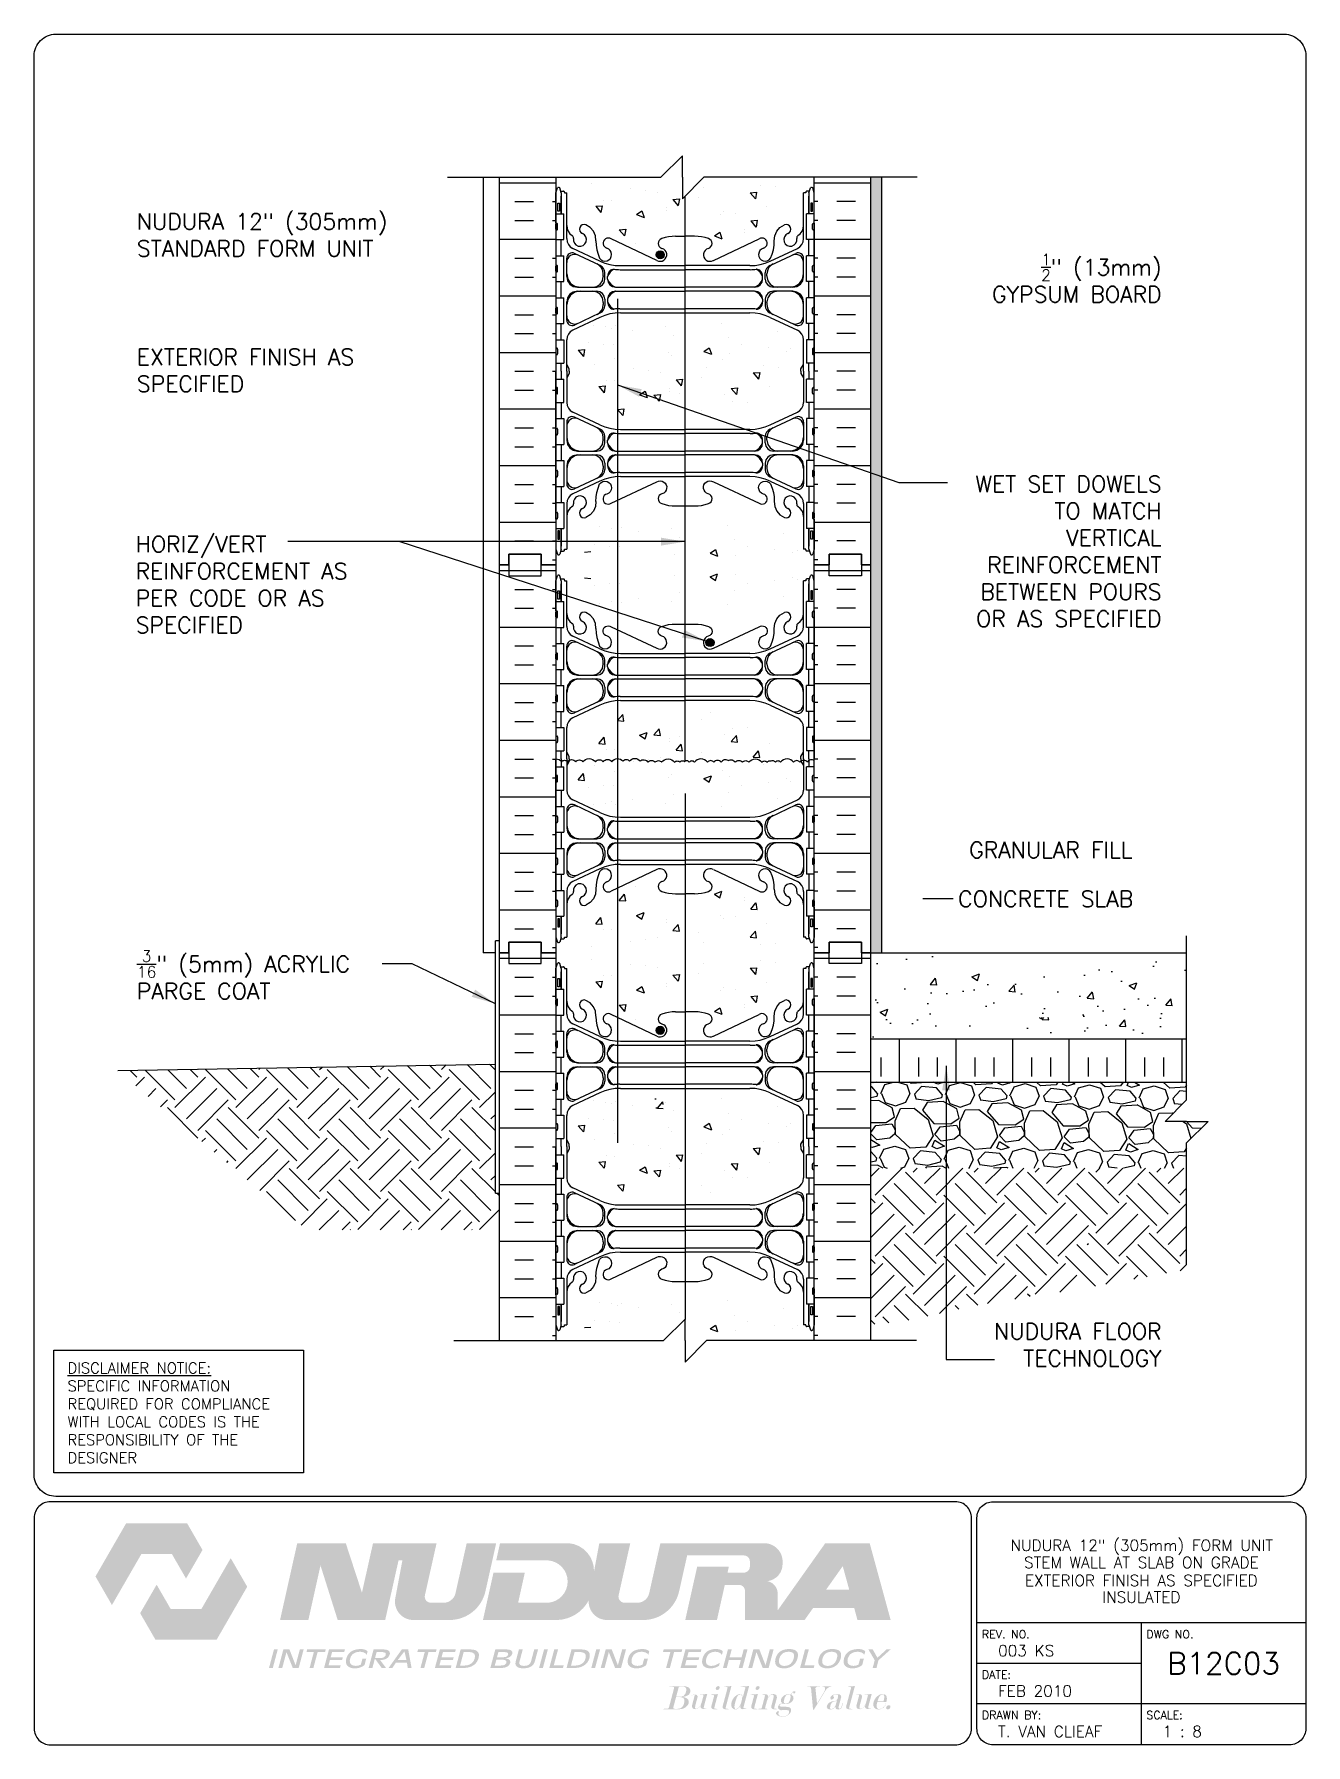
# Paper-space layout 'B12C03' of a CAD drawing. Header units: inches. Extents: x 0.42 to 7.8, y 0.49 to 10.41.
# The model-space entities are those that its viewports show. They can reach past a viewport. Long polylines and large blocks are cut down to what shows.
import ezdxf
from ezdxf.enums import TextEntityAlignment as Align

# ---------------------------------------------------------------- set-up
doc = ezdxf.new("R2010")
doc.units = ezdxf.units.IN
doc.header["$LTSCALE"] = 0.5
doc.header["$MEASUREMENT"] = 0
doc.linetypes.add('DASHED2', pattern=[0.375, 0.25, -0.125])
doc.linetypes.add('DASHEDX2', pattern=[1.5, 1, -0.5])
for name, color, linetype in [('CUT PLANE', 9, 'Continuous'), ('HATCH', 12, 'Continuous'), ('line25', 2, 'Continuous'), ('LINE3', 3, 'Continuous'), ('LINE50', 5, 'Continuous'), ('LINE9', 9, 'Continuous'), ('LOGO', 7, 'Continuous'), ('TBK_LINE65', 3, 'Continuous'), ('TBK_TEXT', 4, 'Continuous'), ('TEXT', 4, 'Continuous'), ('Web_Edge', 9, 'Continuous')]:
    doc.layers.add(name, color=color, linetype=linetype)
doc.styles.add('DIM', font='romans.shx', dxfattribs={"width": 0.7})
doc.styles.add('ROMANS', font='romans.shx', dxfattribs={"height": 1.125})
doc.dimstyles.new('ext_12', dxfattribs={"dimscale": 12, "dimtxt": 0.09375, "dimasz": 0.09375, "dimexe": 0.09375, "dimexo": 0.0625, "dimgap": 0.0625, "dimtad": 1, "dimdec": 1, "dimzin": 3, "dimdsep": 46, "dimlunit": 4, "dimtxsty": 'DIM', "dimcen": 0.09, "dimdle": 0.09375, "dimclrt": 4, "dimadec": 0, "dimazin": 0, "dimtfac": 1, "dimtdec": 1, "dimtmove": 2, "dimatfit": 3, "dimfxl": 0, "dimfrac": 2, "dimtolj": 1, "dimtzin": 0, "dimarcsym": 0})
pattern_1 = [(50, (379.5837, 162.8606), (3.5863, -0.31376), [0.375, -4.125]), (355, (379.5837, 162.8606), (-0.69376, 3.76096), [0.3, -3.3]), (100.451, (379.8826, 162.8344), (2.89255, 3.4472), [0.3187, -3.5057]), (46.184, (379.5837, 163.8606), (5.3362, -0.8276), [0.5625, -6.1875]), (96.636, (380.0284, 163.7916), (4.6733, 4.8706), [0.47805, -5.25856]), (351.184, (379.5837, 163.8606), (4.6733, 4.8706), [0.45, -4.95]), (21, (380.0837, 163.6106), (2.98454, -2.0131), [0.375, -4.125]), (326, (380.0837, 163.6106), (1.21658, 3.62575), [0.3, -3.3]), (71.451, (380.3324, 163.4428), (4.2011, 1.61265), [0.3187, -3.5057]), (37.5, (379.5837, 162.8606), (0.0608, 1.66447), [0, -3.26, 0, -3.35, 0, -3.3125]), (7.5, (379.5837, 162.8606), (1.31535, 1.97206), [0, -1.91, 0, -3.185, 0, -1.2625]), (327.5, (378.4687, 162.8606), (2.669112, -0.112774), [0, -1.25, 0, -3.9, 0, -5.175]), (317.5, (377.9687, 162.8606), (2.91593, 0.50052), [0, -1.625, 0, -2.59, 0, -3.675])]

psp = doc.layouts.new('B12C03')

# ---------------------------------------------------------------- texts
at = {"layer": 'TBK_TEXT', "color": 7, "style": 'ROMANS'}
for s, p in [('REV. NO.', (5.9215, 1.107)), ('DWG NO.', (6.876, 1.107)), ('DATE:', (5.9215, 0.8726)), ('DRAWN BY:', (5.9215, 0.6382)), ('SCALE:', (6.876, 0.6382))]:
    psp.add_text(s, height=0.04688, dxfattribs=at).set_placement(p)
at = {"layer": 'TEXT', "insert": (0.6134, 2.7065), "char_height": 0.0625, "width": 1.41371, "attachment_point": 1, "style": 'ROMANS'}
psp.add_mtext('{\\Fromans.shx|c1;\\LDISCLAIMER NOTICE:\\l\\PSPECIFIC INFORMATION REQUIRED FOR COMPLIANCE WITH LOCAL CODES IS THE RESPONSIBILITY OF THE DESIGNER}', dxfattribs=at)

msp = doc.modelspace()

# ---------------------------------------------------------------- texts
at = {"layer": 'TEXT', "style": 'ROMANS'}
for s, p in [(' GRANULAR FILL', (358.678, 205.515)), (' CONCRETE SLAB', (358.165, 203.243))]:
    msp.add_text(s, height=0.75, dxfattribs=at).set_placement(p, align=Align.MIDDLE_LEFT)
at = {"layer": 'TEXT', "insert": (320.541, 234.059), "char_height": 0.75, "width": 12.96959, "attachment_point": 4, "style": 'ROMANS'}
msp.add_mtext('NUDURA 12" (305mm) STANDARD FORM UNIT', dxfattribs=at)
at = {"layer": 'TEXT', "linetype": 'DASHEDX2', "char_height": 0.75, "style": 'ROMANS'}
for s, insert, width, attachment_point in [('\\A1; {\\H0.7x;\\S1/2;}" (13mm) GYPSUM BOARD', (368.128, 232.061), 10.16974, 6), ('EXTERIOR FINISH AS SPECIFIED', (320.541, 227.775), 11.118, 4), ('WET SET DOWELS TO MATCH VERTICAL REINFORCEMENT BETWEEN POURS OR AS SPECIFIED', (368.128, 219.376), 10.16974, 6), ('HORIZ/VERT REINFORCEMENT AS PER CODE OR AS SPECIFIED', (320.485, 217.832), 11.118, 4), ('\\A1;{\\H0.7x;\\S3/16;}" (5mm) ACRYLIC PARGE COAT', (320.541, 199.72), 11.118, 4), ('NUDURA FLOOR TECHNOLOGY', (368.128, 182.545), 10.16974, 6)]:
    msp.add_mtext(s, dxfattribs=dict(at, insert=insert, width=width, attachment_point=attachment_point))

# ---------------------------------------------------------------- blocks, each defined once
blk = doc.blocks.new('TITLEBLOCK-Tag')
at = {"style": 'ROMANS'}
for tag, height, p in [('TITLE_LINE_1', 0.0625, (0.927, -0.1328)), ('TITLE_LINE_2', 0.0625, (0.9294, -0.2258)), ('CENTRE-LINE-3', 0.0625, (0.927, -0.3246)), ('TITLE_LINE_4', 0.0625, (0.927, -0.4299)), ('TITLE_LINE_5', 0.0625, (0.927, -0.526)), ('DWG', 0.125, (1.4043, -0.9102))]:
    blk.add_attdef(tag, text='', height=height, dxfattribs=at).set_placement(p, align=Align.MIDDLE_CENTER)
for tag, p in [('LATEST_REVISION', (0.0954, -0.8366)), ('REVISION_DATE', (0.0954, -1.071)), ('DRAWN_BY', (0.0954, -1.3053)), ('SCALE', (1.0499, -1.3053))]:
    blk.add_attdef(tag, text='', height=0.0469, dxfattribs=at).set_placement(p, align=Align.MIDDLE_LEFT)

# ---------------------------------------------------------------- hatches: boundary and pattern name
h = msp.add_hatch()
h.set_pattern_fill('AR-CONC', color=12, scale=0.02, style=0)
h.set_pattern_definition([(50, (-885.0172, 93.6777), (3.6436934, -0.318782), [0.381, -4.191]), (355, (-885.017, 93.6777), (-0.704857, 3.821133), [0.3048, -3.3528]), (100.451, (-884.7135, 93.651), (2.93885, 3.502334), [0.3238, -3.5618]), (46.1842, (-885.017, 94.6937), (5.421581, -0.840847), [0.5715, -6.2865]), (96.6356, (-884.5654, 94.6236), (4.748085, 4.948511), [0.4857, -5.3427]), (351.184, (-885.017, 94.6937), (4.748092, 4.948502), [0.4572, -5.0292]), (21, (-884.5092, 94.4397), (3.0322976, -2.0453104), [0.381, -4.191]), (326, (-884.509, 94.4397), (1.236041, 3.683759), [0.3048, -3.3528]), (71.4514, (-884.2565, 94.2692), (4.26833, 1.638457), [0.3238, -3.5618]), (37.5, (-885.0172, 93.6777), (0.061772, 1.6911008), [0, -3.31216, 0, -3.4036, 0, -3.3655]), (7.5, (-885.0172, 93.6777), (1.3363933, 2.0036115), [0, -1.94056, 0, -3.23596, 0, -1.2827]), (327.5, (-886.15, 93.6777), (2.7118119, -0.1145749), [0, -1.27, 0, -3.9624, 0, -5.2578]), (317.5, (-886.658, 93.6777), (2.9625836, 0.50853), [0, -1.651, 0, -2.63144, 0, -3.7338])])
h.paths.add_polyline_path([(369.285, 200.743), (355.958, 200.743), (355.958, 198.001), (355.958, 197.743), (369.285, 197.743)])
h.paths.add_polyline_path([(355.958, 200.743), (354.624, 200.743), (354.624, 197.743), (355.958, 197.743), (355.958, 198.001)])
h = msp.add_hatch()
h.set_pattern_fill('AR-CONC', color=12, scale=0.5, style=0)
h.set_pattern_definition(pattern_1)
h.paths.add_polyline_path([(355.753, 197.743), (354.624, 197.743), (354.624, 196.743), (355.753, 196.743)])
h = msp.add_hatch()
h.set_pattern_fill('AR-CONC', color=12, scale=0.5, style=0)
h.set_pattern_definition(pattern_1)
h.paths.add_polyline_path([(369.285, 196.743), (369.285, 197.743), (355.753, 197.743), (355.753, 196.743)])
h = msp.add_hatch()
h.set_pattern_fill('AR-CONC', color=12, scale=0.5, style=0)
h.set_pattern_definition([(50, (73.0632, 21.1873), (3.5863, -0.31376), [0.375, -4.125]), (355, (73.063, 21.1873), (-0.693757, 3.76096), [0.3, -3.3]), (100.4514, (73.362, 21.161), (2.892547, 3.447198), [0.3187, -3.50571]), (46.1842, (73.063, 22.1873), (5.336205, -0.827595), [0.5625, -6.1875]), (96.6356, (73.508, 22.1183), (4.67331, 4.87059), [0.47805, -5.258565]), (351.1842, (73.063, 22.187), (4.67331, 4.87059), [0.45, -4.95]), (21, (73.5632, 21.9373), (2.984535, -2.013094), [0.375, -4.125]), (326, (73.563, 21.9373), (1.216577, 3.62575), [0.3, -3.3]), (71.4514, (73.812, 21.7695), (4.201113, 1.612652), [0.3187, -3.50571]), (37.5, (73.0632, 21.1873), (0.0607993, 1.6644693), [0, -3.26, 0, -3.35, 0, -3.3125]), (7.5, (73.0632, 21.1873), (1.315348, 1.972059), [0, -1.91, 0, -3.185, 0, -1.2625]), (327.5, (71.9482, 21.1873), (2.669112, -0.1127744), [0, -1.25, 0, -3.9, 0, -5.175]), (317.5, (71.4482, 21.1873), (2.915931, 0.500525), [0, -1.625, 0, -2.59, 0, -3.675])])
h.paths.add_polyline_path([(344.618, 191.915, -0.506988), (344.909, 191.909, -0.073092), (344.982, 191.987), (344.982, 195.181, -0.02412), (344.618, 195.199)])
at = {"layer": 'HATCH'}
h = msp.add_hatch(dxfattribs=at)
h.set_pattern_fill('INSUL', color=256, scale=7, style=0)
h.set_pattern_definition([(0, (-2586.1623, -178.2666), (0, 2.625), []), (0, (-2586.1623, -177.3916), (0, 2.625), [0.875, -0.875]), (0, (-2586.1623, -176.5166), (0, 2.625), [0.875, -0.875])])
h.paths.add_polyline_path([(337.374, 218.743), (337.812, 218.743), (337.812, 219.243), (339.312, 219.243), (339.312, 218.743), (339.999, 218.743), (339.999, 236.743), (339.312, 236.743), (339.312, 237.243), (337.812, 237.243), (337.812, 236.743), (337.374, 236.743)])
h = msp.add_hatch(dxfattribs=at)
h.set_pattern_fill('INSUL', color=256, scale=7, style=0)
h.set_pattern_definition([(180, (3278.161, -178.2666), (0, 2.625), []), (180, (3278.161, -177.3916), (0, 2.625), [0.875, -0.875]), (180, (3278.161, -176.5166), (0, 2.625), [0.875, -0.875])])
h.paths.add_polyline_path([(354.624, 218.743), (354.187, 218.743), (354.187, 219.243), (352.687, 219.243), (352.687, 218.743), (351.999, 218.743), (351.999, 236.743), (352.687, 236.743), (352.687, 237.243), (354.187, 237.243), (354.187, 236.743), (354.624, 236.743)])
h = msp.add_hatch(dxfattribs=at)
h.set_pattern_fill('AR-SAND', color=256, scale=0.25, style=0)
h.set_pattern_definition([(37.5, (379.5837, 162.86056), (-0.0157483, 0.481706), [0, -0.38, 0, -0.425, 0, -0.40625]), (7.5, (379.5837, 162.86056), (0.442444, 0.7055365), [0, -0.205, 0, -0.3425, 0, -0.13125]), (327.5, (379.2762, 162.86056), (0.7785355, 0.0014148), [0, -0.125, 0, -0.45, 0, -0.5875]), (317.5, (379.2762, 162.86056), (0.7515317, 0.219419), [0, -0.0625, 0, -0.295, 0, -0.3375])])
h.paths.add_polyline_path([(355.124, 236.743), (354.624, 236.743), (354.624, 218.743), (354.624, 200.743), (355.124, 200.743)])
h = msp.add_hatch(dxfattribs=at)
h.set_pattern_fill('INSUL', color=256, scale=7, style=0)
h.set_pattern_definition([(0, (-2586.1623, -196.2666), (0, 2.625), []), (0, (-2586.1623, -195.3916), (0, 2.625), [0.875, -0.875]), (0, (-2586.1623, -194.5166), (0, 2.625), [0.875, -0.875])])
h.paths.add_polyline_path([(337.374, 200.743), (337.812, 200.743), (337.812, 201.243), (339.312, 201.243), (339.312, 200.743), (339.999, 200.743), (339.999, 218.743), (339.312, 218.743), (339.312, 219.243), (337.812, 219.243), (337.812, 218.743), (337.374, 218.743)])
h = msp.add_hatch(dxfattribs=at)
h.set_pattern_fill('INSUL', color=256, scale=7, style=0)
h.set_pattern_definition([(180, (3278.161, -196.2666), (0, 2.625), []), (180, (3278.161, -195.3916), (0, 2.625), [0.875, -0.875]), (180, (3278.161, -194.5166), (0, 2.625), [0.875, -0.875])])
h.paths.add_polyline_path([(354.624, 200.743), (354.187, 200.743), (354.187, 201.243), (352.687, 201.243), (352.687, 200.743), (351.999, 200.743), (351.999, 218.743), (352.687, 218.743), (352.687, 219.243), (354.187, 219.243), (354.187, 218.743), (354.624, 218.743)])
h = msp.add_hatch(dxfattribs=at)
h.set_pattern_fill('INSUL', color=256, scale=7, style=0)
h.set_pattern_definition([(0, (-2586.1623, -214.2666), (0, 2.625), []), (0, (-2586.1623, -213.3916), (0, 2.625), [0.875, -0.875]), (0, (-2586.1623, -212.5166), (0, 2.625), [0.875, -0.875])])
h.paths.add_polyline_path([(337.374, 182.743), (337.812, 182.743), (337.812, 183.243), (339.312, 183.243), (339.312, 182.743), (339.999, 182.743), (339.999, 200.743), (339.312, 200.743), (339.312, 201.243), (337.812, 201.243), (337.812, 200.743), (337.374, 200.743)])
h = msp.add_hatch(dxfattribs=at)
h.set_pattern_fill('INSUL', color=256, scale=7, style=0)
h.set_pattern_definition([(180, (3278.161, -214.2666), (0, 2.625), []), (180, (3278.161, -213.3916), (0, 2.625), [0.875, -0.875]), (180, (3278.161, -212.5166), (0, 2.625), [0.875, -0.875])])
h.paths.add_polyline_path([(354.624, 182.743), (354.187, 182.743), (354.187, 183.243), (352.687, 183.243), (352.687, 182.743), (351.999, 182.743), (351.999, 200.743), (352.687, 200.743), (352.687, 201.243), (354.187, 201.243), (354.187, 200.743), (354.624, 200.743)])
h = msp.add_hatch(dxfattribs=at)
h.set_pattern_fill('INSUL', color=256, scale=7, angle=90, style=0)
h.set_pattern_definition([(270, (379.5837, 225.6253), (-2.625, -2e-16), []), (270, (378.7087, 225.6253), (-2.625, -2e-16), [0.875, -0.875]), (270, (377.8337, 225.6253), (-2.625, -2e-16), [0.875, -0.875])])
h.paths.add_polyline_path([(369.285, 196.743), (369.285, 194.743), (354.624, 194.743), (354.624, 196.743)])
h = msp.add_hatch(dxfattribs=at)
h.set_pattern_fill('EARTH', color=256, scale=8, angle=45, style=0)
h.set_pattern_definition([(45, (326.198, 169.8681), (2e-16, 2.82843), [2, -2]), (45, (325.6676, 170.3985), (2e-16, 2.82843), [2, -2]), (45, (325.1372, 170.9288), (2e-16, 2.82843), [2, -2]), (135, (325.1372, 171.2823), (-2.82843, 4e-16), [2, -2]), (135, (325.6676, 171.8127), (-2.82843, 4e-16), [2, -2]), (135, (326.198, 172.343), (-2.82843, 4e-16), [2, -2])])
h.paths.add_polyline_path([(337.187, 195.577), (319.649, 195.271), (328.419, 187.883), (337.374, 187.883), (337.374, 189.577), (337.187, 189.577)])
h.paths.add_polyline_path([(321.174, 186.772), (329.531, 186.772), (329.531, 188.486), (321.174, 188.486)], flags=9)
at = {"layer": 'LINE3'}
for points in [[(345.029, 233.143, 1), (344.654, 233.143, 1)], [(347.345, 215.143, 1), (346.97, 215.143, 1)], [(345.029, 197.143, 1), (344.654, 197.143, 1)]]:
    msp.add_hatch(color=256, dxfattribs=at).paths.add_polyline_path(points)

# ---------------------------------------------------------------- linework, layer by layer
at = {"layer": 'CUT PLANE'}
for p, q in [((345.874, 237.743), (344.874, 236.743)), ((345.874, 236.743), (345.874, 237.743)), ((334.968, 236.743), (344.874, 236.743)), ((345.874, 235.743), (346.874, 236.743)), ((345.874, 236.743), (345.874, 235.743)), ((356.781, 236.743), (346.874, 236.743))]:
    msp.add_line(p, q, dxfattribs=at)
at = {"layer": 'HATCH'}
for p, q in [((341.642, 236.437), (341.642, 236.437)), ((343.472, 236.21), (343.472, 236.21)), ((344.173, 236.142), (344.173, 236.142)), ((344.723, 236.045), (344.723, 236.045)), ((346.842, 236.255), (346.842, 236.255)), ((349.019, 236.024), (349.318, 236.05)), ((349.019, 236.024), (349.26, 235.736)), ((349.318, 236.05), (349.261, 235.736)), ((349.511, 236.368), (349.511, 236.368)), ((350.198, 236.291), (350.198, 236.291)), ((341.847, 235.396), (342.146, 235.422)), ((341.847, 235.396), (342.088, 235.109)), ((342.146, 235.422), (342.088, 235.109)), ((342.224, 235.683), (342.224, 235.683)), ((342.569, 235.674), (342.569, 235.674)), ((343.742, 235.014), (343.991, 235.182)), ((343.991, 235.182), (344.092, 234.88)), ((345.136, 235.322), (345.136, 235.322)), ((345.14, 235.182), (345.14, 235.182)), ((345.433, 235.71), (345.732, 235.736)), ((345.433, 235.71), (345.674, 235.422)), ((345.732, 235.736), (345.674, 235.423)), ((346.617, 235.796), (346.617, 235.796)), ((347.789, 235.148), (347.789, 235.148)), ((348.339, 235.051), (348.339, 235.051)), ((349.775, 235.38), (349.775, 235.38)), ((342.943, 234.308), (343.242, 234.335)), ((342.943, 234.308), (343.184, 234.021)), ((343.242, 234.335), (343.184, 234.021)), ((343.742, 235.014), (344.092, 234.88)), ((347.661, 235.002), (347.661, 235.002)), ((348.752, 234.328), (348.752, 234.328)), ((349.049, 234.715), (349.348, 234.742)), ((349.049, 234.715), (349.29, 234.428)), ((349.348, 234.742), (349.291, 234.428)), ((343.698, 233.665), (343.698, 233.665)), ((347.358, 234.02), (347.607, 234.188)), ((347.358, 234.02), (347.708, 233.886)), ((347.607, 234.188), (347.708, 233.886)), ((348.757, 234.188), (348.757, 234.188)), ((341.725, 229.876), (341.725, 229.876)), ((342.303, 229.814), (342.303, 229.814)), ((342.579, 229.729), (342.579, 229.729)), ((342.78, 229.854), (342.78, 229.854)), ((343.554, 229.649), (343.554, 229.649)), ((345.08, 229.798), (345.08, 229.798)), ((347.686, 229.963), (347.686, 229.963)), ((350.283, 229.588), (350.283, 229.588)), ((341.033, 228.713), (341.332, 228.739)), ((341.033, 228.713), (341.274, 228.426)), ((341.332, 228.739), (341.274, 228.426)), ((341.525, 229.057), (341.525, 229.057)), ((342.211, 228.981), (342.211, 228.981)), ((342.654, 228.97), (342.654, 228.97)), ((345.448, 229.4), (345.448, 229.4)), ((346.873, 228.66), (347.121, 228.827)), ((347.122, 228.828), (347.223, 228.525)), ((347.996, 229.297), (347.996, 229.297)), ((348.606, 228.984), (348.606, 228.984)), ((349.857, 228.819), (349.857, 228.819)), ((350.912, 228.797), (350.912, 228.797)), ((341.788, 228.069), (341.788, 228.069)), ((342.704, 228.333), (342.704, 228.333)), ((345.221, 228.618), (345.221, 228.618)), ((345.374, 228.446), (345.374, 228.446)), ((346.873, 228.66), (347.223, 228.525)), ((346.988, 227.887), (346.988, 227.887)), ((347.747, 228.298), (347.747, 228.298)), ((348.043, 228.559), (348.043, 228.559)), ((349.658, 228), (349.658, 228)), ((350.344, 227.923), (350.344, 227.923)), ((350.712, 228.671), (350.712, 228.671)), ((342.371, 227.315), (342.371, 227.315)), ((342.715, 227.306), (342.715, 227.306)), ((343.618, 227.842), (343.618, 227.842)), ((344.319, 227.774), (344.319, 227.774)), ((344.87, 227.677), (344.87, 227.677)), ((345.579, 227.342), (345.878, 227.368)), ((345.579, 227.342), (345.821, 227.055)), ((345.878, 227.368), (345.821, 227.055)), ((346.763, 227.428), (346.763, 227.428)), ((349.166, 227.656), (349.465, 227.682)), ((349.166, 227.656), (349.407, 227.368)), ((349.465, 227.682), (349.407, 227.368)), ((341.993, 227.028), (342.292, 227.054)), ((341.993, 227.028), (342.234, 226.741)), ((342.292, 227.054), (342.234, 226.741)), ((343.888, 226.647), (344.137, 226.814)), ((343.888, 226.647), (344.238, 226.512)), ((344.137, 226.814), (344.238, 226.512)), ((344.552, 226.628), (344.851, 226.654)), ((344.552, 226.628), (344.793, 226.341)), ((344.851, 226.654), (344.793, 226.341)), ((345.282, 226.954), (345.282, 226.954)), ((345.287, 226.815), (345.287, 226.815)), ((345.735, 226.714), (345.735, 226.714)), ((347.808, 226.634), (347.808, 226.634)), ((348.138, 226.942), (348.437, 226.968)), ((348.138, 226.942), (348.379, 226.654)), ((348.203, 226.314), (348.203, 226.314)), ((348.437, 226.968), (348.379, 226.655)), ((348.893, 226.298), (348.893, 226.298)), ((349.921, 227.012), (349.921, 227.012)), ((342.859, 225.963), (343.158, 225.989)), ((342.859, 225.963), (343.1, 225.676)), ((343.158, 225.99), (343.1, 225.676)), ((346.78, 225.92), (346.78, 225.92)), ((347.175, 225.6), (347.175, 225.6)), ((342.012, 220.508), (342.012, 220.508)), ((342.59, 220.446), (342.59, 220.446)), ((342.866, 220.361), (342.866, 220.361)), ((343.067, 220.486), (343.067, 220.486)), ((343.841, 220.281), (343.841, 220.281)), ((345.367, 220.43), (345.367, 220.43)), ((345.735, 220.031), (345.735, 220.031)), ((347.973, 220.595), (347.973, 220.595)), ((350.57, 220.22), (350.57, 220.22)), ((341.32, 219.345), (341.619, 219.371)), ((341.812, 219.689), (341.812, 219.689)), ((342.498, 219.613), (342.498, 219.613)), ((342.941, 219.602), (342.941, 219.602)), ((345.508, 219.25), (345.508, 219.25)), ((347.16, 219.291), (347.408, 219.459)), ((347.16, 219.291), (347.51, 219.157)), ((347.409, 219.459), (347.51, 219.157)), ((348.283, 219.929), (348.283, 219.929)), ((348.33, 219.19), (348.33, 219.19)), ((348.893, 219.616), (348.893, 219.616)), ((350.144, 219.451), (350.144, 219.451)), ((350.999, 219.303), (350.999, 219.303)), ((351.199, 219.429), (351.199, 219.429)), ((341.32, 218.141), (341.619, 218.115)), ((341.812, 217.797), (341.812, 217.797)), ((342.498, 217.873), (342.498, 217.873)), ((342.941, 217.884), (342.941, 217.884)), ((345.508, 218.236), (345.508, 218.236)), ((347.16, 218.194), (347.51, 218.329)), ((347.16, 218.194), (347.408, 218.027)), ((347.409, 218.027), (347.51, 218.329)), ((348.33, 218.295), (348.33, 218.295)), ((348.893, 217.87), (348.893, 217.87)), ((350.144, 218.035), (350.144, 218.035)), ((350.999, 218.183), (350.999, 218.183)), ((351.199, 218.057), (351.199, 218.057)), ((342.012, 216.978), (342.012, 216.978)), ((342.59, 217.04), (342.59, 217.04)), ((342.866, 217.125), (342.866, 217.125)), ((343.067, 217), (343.067, 217)), ((343.841, 217.205), (343.841, 217.205)), ((345.367, 217.056), (345.367, 217.056)), ((345.735, 217.454), (345.735, 217.454)), ((347.973, 216.891), (347.973, 216.891)), ((348.283, 217.557), (348.283, 217.557)), ((350.57, 217.266), (350.57, 217.266)), ((342.859, 211.523), (343.1, 211.81)), ((342.859, 211.523), (343.158, 211.496)), ((343.158, 211.496), (343.1, 211.81)), ((346.78, 211.566), (346.78, 211.566)), ((347.175, 211.886), (347.175, 211.886)), ((341.993, 210.458), (342.234, 210.745)), ((341.993, 210.458), (342.292, 210.432)), ((342.292, 210.432), (342.234, 210.745)), ((343.888, 210.839), (344.238, 210.974)), ((343.888, 210.839), (344.137, 210.672)), ((344.137, 210.671), (344.238, 210.974)), ((344.552, 210.858), (344.793, 211.145)), ((344.552, 210.858), (344.851, 210.832)), ((344.851, 210.832), (344.793, 211.145)), ((345.282, 210.532), (345.282, 210.532)), ((345.287, 210.671), (345.287, 210.671)), ((345.579, 210.144), (345.821, 210.431)), ((345.735, 210.772), (345.735, 210.772)), ((345.878, 210.118), (345.821, 210.431)), ((347.808, 210.852), (347.808, 210.852)), ((348.138, 210.544), (348.379, 210.831)), ((348.138, 210.544), (348.437, 210.518)), ((348.203, 211.172), (348.203, 211.172)), ((348.437, 210.518), (348.379, 210.831)), ((348.893, 211.188), (348.893, 211.188)), ((349.921, 210.474), (349.921, 210.474)), ((342.371, 210.171), (342.371, 210.171)), ((342.715, 210.18), (342.715, 210.18)), ((343.618, 209.644), (343.618, 209.644)), ((344.319, 209.712), (344.319, 209.712)), ((344.87, 209.809), (344.87, 209.809)), ((345.579, 210.144), (345.878, 210.118)), ((346.763, 210.058), (346.763, 210.058)), ((349.166, 209.83), (349.407, 210.118)), ((349.166, 209.83), (349.465, 209.804)), ((349.465, 209.804), (349.407, 210.117)), ((341.033, 208.773), (341.274, 209.06)), ((341.332, 208.747), (341.274, 209.06)), ((341.788, 209.417), (341.788, 209.417)), ((342.704, 209.153), (342.704, 209.153)), ((345.221, 208.867), (345.221, 208.867)), ((345.374, 209.04), (345.374, 209.04)), ((346.873, 208.826), (347.223, 208.961)), ((346.988, 209.599), (346.988, 209.599)), ((347.122, 208.658), (347.223, 208.96)), ((347.747, 209.187), (347.747, 209.187)), ((348.043, 208.927), (348.043, 208.927)), ((349.658, 209.486), (349.658, 209.486)), ((350.344, 209.562), (350.344, 209.562)), ((341.033, 208.773), (341.332, 208.747)), ((341.525, 208.429), (341.525, 208.429)), ((342.211, 208.505), (342.211, 208.505)), ((342.654, 208.515), (342.654, 208.515)), ((345.448, 208.086), (345.448, 208.086)), ((346.873, 208.826), (347.121, 208.658)), ((347.996, 208.189), (347.996, 208.189)), ((348.606, 208.502), (348.606, 208.502)), ((349.857, 208.667), (349.857, 208.667)), ((350.712, 208.814), (350.712, 208.814)), ((350.912, 208.689), (350.912, 208.689)), ((341.725, 207.609), (341.725, 207.609)), ((342.303, 207.672), (342.303, 207.672)), ((342.579, 207.757), (342.579, 207.757)), ((342.78, 207.632), (342.78, 207.632)), ((343.554, 207.837), (343.554, 207.837)), ((345.08, 207.688), (345.08, 207.688)), ((347.686, 207.523), (347.686, 207.523)), ((350.283, 207.898), (350.283, 207.898)), ((342.943, 203.177), (343.184, 203.465)), ((343.242, 203.151), (343.184, 203.465)), ((343.698, 203.821), (343.698, 203.821)), ((347.358, 203.466), (347.708, 203.6)), ((347.358, 203.466), (347.607, 203.298)), ((347.607, 203.298), (347.708, 203.6)), ((348.757, 203.298), (348.757, 203.298)), ((342.943, 203.177), (343.242, 203.151)), ((343.742, 202.471), (344.092, 202.606)), ((343.991, 202.304), (344.092, 202.606)), ((347.661, 202.484), (347.661, 202.484)), ((348.752, 203.158), (348.752, 203.158)), ((349.049, 202.77), (349.29, 203.058)), ((349.049, 202.77), (349.348, 202.744)), ((349.348, 202.744), (349.291, 203.058)), ((341.847, 202.09), (342.088, 202.377)), ((341.847, 202.09), (342.146, 202.064)), ((342.146, 202.064), (342.088, 202.377)), ((342.224, 201.803), (342.224, 201.803)), ((342.569, 201.812), (342.569, 201.812)), ((343.742, 202.471), (343.991, 202.304)), ((345.136, 202.164), (345.136, 202.164)), ((345.14, 202.303), (345.14, 202.303)), ((345.433, 201.776), (345.674, 202.063)), ((345.433, 201.776), (345.732, 201.75)), ((345.732, 201.75), (345.674, 202.063)), ((346.617, 201.69), (346.617, 201.69)), ((347.789, 202.338), (347.789, 202.338)), ((348.339, 202.435), (348.339, 202.435)), ((349.019, 201.462), (349.26, 201.75)), ((349.318, 201.436), (349.261, 201.75)), ((349.775, 202.106), (349.775, 202.106)), ((341.642, 201.049), (341.642, 201.049)), ((343.472, 201.276), (343.472, 201.276)), ((344.173, 201.344), (344.173, 201.344)), ((344.723, 201.441), (344.723, 201.441)), ((346.842, 201.231), (346.842, 201.231)), ((349.019, 201.462), (349.318, 201.436)), ((349.511, 201.118), (349.511, 201.118)), ((350.198, 201.194), (350.198, 201.194)), ((341.642, 200.437), (341.642, 200.437)), ((343.472, 200.21), (343.472, 200.21)), ((344.173, 200.142), (344.173, 200.142)), ((346.842, 200.255), (346.842, 200.255)), ((349.511, 200.368), (349.511, 200.368)), ((350.198, 200.291), (350.198, 200.291)), ((341.847, 199.396), (342.146, 199.422)), ((341.847, 199.396), (342.088, 199.109)), ((342.146, 199.422), (342.088, 199.109)), ((342.224, 199.683), (342.224, 199.683)), ((342.569, 199.674), (342.569, 199.674)), ((344.723, 200.045), (344.723, 200.045)), ((345.136, 199.322), (345.136, 199.322)), ((345.433, 199.71), (345.732, 199.736)), ((345.433, 199.71), (345.674, 199.422)), ((345.732, 199.736), (345.674, 199.423)), ((346.617, 199.796), (346.617, 199.796)), ((349.019, 200.024), (349.318, 200.05)), ((349.019, 200.024), (349.26, 199.736)), ((349.318, 200.05), (349.261, 199.736)), ((349.775, 199.38), (349.775, 199.38)), ((343.742, 199.014), (343.991, 199.182)), ((343.742, 199.014), (344.092, 198.88)), ((343.991, 199.182), (344.092, 198.88)), ((345.14, 199.182), (345.14, 199.182)), ((347.661, 199.002), (347.661, 199.002)), ((347.789, 199.148), (347.789, 199.148)), ((348.339, 199.051), (348.339, 199.051)), ((349.049, 198.715), (349.348, 198.742)), ((349.049, 198.715), (349.29, 198.428)), ((349.348, 198.742), (349.291, 198.428)), ((342.943, 198.308), (343.242, 198.335)), ((342.943, 198.308), (343.184, 198.021)), ((343.242, 198.335), (343.184, 198.021)), ((347.358, 198.02), (347.607, 198.188)), ((347.358, 198.02), (347.708, 197.886)), ((347.607, 198.188), (347.708, 197.886)), ((348.752, 198.328), (348.752, 198.328)), ((348.757, 198.188), (348.757, 198.188)), ((343.698, 197.665), (343.698, 197.665)), ((354.734, 194.701), (354.64, 194.743)), ((354.868, 194.743), (354.734, 194.701)), ((355.085, 194.215), (355.273, 194.631)), ((355.273, 194.631), (355.678, 194.743)), ((355.88, 194.743), (356.293, 194.614)), ((356.293, 194.613), (356.435, 194.191)), ((356.504, 194.67), (356.426, 194.743)), ((357.225, 194.717), (356.504, 194.67)), ((356.981, 194.541), (356.645, 194.187)), ((357.67, 194.469), (356.981, 194.541)), ((357.241, 194.743), (357.225, 194.717)), ((357.525, 194.742), (357.525, 194.743)), ((357.733, 194.648), (357.525, 194.742)), ((358.035, 194.743), (357.734, 194.648)), ((358.085, 194.162), (358.272, 194.579)), ((358.272, 194.579), (358.785, 194.72)), ((358.785, 194.72), (359.292, 194.561)), ((359.292, 194.561), (359.435, 194.139)), ((359.503, 194.618), (359.371, 194.743)), ((360.224, 194.665), (359.503, 194.618)), ((360.274, 194.743), (360.224, 194.665)), ((360.525, 194.69), (360.547, 194.743)), ((360.733, 194.596), (360.525, 194.69)), ((361.095, 194.71), (360.733, 194.596)), ((361.042, 194.743), (361.095, 194.71)), ((361.272, 194.527), (361.784, 194.668)), ((361.784, 194.668), (362.292, 194.509)), ((362.503, 194.565), (362.315, 194.743)), ((363.224, 194.613), (362.503, 194.565)), ((363.307, 194.743), (363.224, 194.613)), ((363.524, 194.637), (363.568, 194.743)), ((363.733, 194.544), (363.524, 194.637)), ((364.095, 194.657), (363.733, 194.544)), ((363.957, 194.743), (364.095, 194.657)), ((364.271, 194.474), (364.784, 194.615)), ((364.784, 194.615), (365.291, 194.457)), ((365.502, 194.513), (365.259, 194.743)), ((366.223, 194.56), (365.502, 194.513)), ((366.34, 194.743), (366.224, 194.56)), ((366.524, 194.585), (366.59, 194.743)), ((366.732, 194.491), (366.524, 194.585)), ((367.094, 194.605), (366.732, 194.491)), ((366.873, 194.743), (367.094, 194.605)), ((367.271, 194.422), (367.783, 194.563)), ((367.784, 194.563), (368.291, 194.404)), ((368.502, 194.46), (368.203, 194.743)), ((369.285, 194.605), (369.223, 194.508)), ((341.725, 193.876), (341.725, 193.876)), ((342.303, 193.814), (342.303, 193.814)), ((342.78, 193.854), (342.78, 193.854)), ((345.08, 193.798), (345.08, 193.798)), ((347.686, 193.963), (347.686, 193.963)), ((354.671, 194.522), (354.624, 194.527)), ((354.903, 194.068), (354.624, 194.003)), ((354.99, 193.886), (354.624, 193.863)), ((354.936, 194.217), (354.671, 194.522)), ((354.936, 194.217), (354.903, 194.068)), ((355.614, 193.545), (354.99, 193.886)), ((355.115, 194.214), (355.288, 193.791)), ((355.288, 193.791), (355.765, 193.633)), ((355.765, 193.633), (356.248, 193.804)), ((356.249, 193.804), (356.435, 194.191)), ((356.645, 194.187), (356.731, 193.946)), ((357.3, 193.876), (356.731, 193.946)), ((357.239, 193.787), (357.022, 193.431)), ((357.989, 193.834), (357.238, 193.787)), ((357.902, 194.015), (357.3, 193.876)), ((357.935, 194.165), (357.67, 194.469)), ((357.935, 194.165), (357.902, 194.015)), ((358.613, 193.493), (357.989, 193.834)), ((358.115, 194.162), (358.288, 193.739)), ((358.765, 193.58), (359.248, 193.752)), ((359.248, 193.752), (359.435, 194.139)), ((359.981, 194.489), (359.645, 194.135)), ((359.645, 194.135), (359.731, 193.893)), ((360.3, 193.824), (359.731, 193.894)), ((360.67, 194.417), (359.981, 194.489)), ((360.989, 193.781), (360.238, 193.734)), ((360.902, 193.963), (360.299, 193.823)), ((360.935, 194.112), (360.67, 194.417)), ((360.935, 194.113), (360.902, 193.963)), ((361.613, 193.441), (360.989, 193.782)), ((361.084, 194.11), (361.272, 194.527)), ((361.115, 194.109), (361.287, 193.686)), ((362.248, 193.7), (362.434, 194.086)), ((362.292, 194.509), (362.434, 194.086)), ((362.981, 194.436), (362.644, 194.082)), ((362.644, 194.083), (362.73, 193.841)), ((363.299, 193.771), (362.73, 193.841)), ((363.669, 194.365), (362.981, 194.437)), ((363.901, 193.911), (363.299, 193.771)), ((363.934, 194.06), (363.669, 194.365)), ((363.934, 194.06), (363.902, 193.911)), ((364.084, 194.057), (364.271, 194.474)), ((364.114, 194.057), (364.287, 193.634)), ((365.247, 193.647), (365.434, 194.034)), ((365.291, 194.456), (365.434, 194.034)), ((365.98, 194.384), (365.644, 194.03)), ((365.644, 194.03), (365.73, 193.789)), ((366.299, 193.719), (365.73, 193.789)), ((366.669, 194.312), (365.98, 194.384)), ((366.901, 193.858), (366.298, 193.719)), ((366.934, 194.008), (366.669, 194.312)), ((366.934, 194.008), (366.901, 193.858)), ((367.084, 194.005), (367.271, 194.422)), ((367.114, 194.005), (367.286, 193.582)), ((368.247, 193.595), (368.433, 193.982)), ((368.291, 194.404), (368.433, 193.981)), ((369.223, 194.508), (368.502, 194.461)), ((368.98, 194.332), (368.643, 193.977)), ((368.643, 193.978), (368.729, 193.736)), ((369.285, 194.3), (368.98, 194.332)), ((341.525, 193.057), (341.525, 193.057)), ((342.211, 192.981), (342.211, 192.981)), ((342.579, 193.729), (342.579, 193.729)), ((342.654, 192.97), (342.654, 192.97)), ((343.554, 193.649), (343.554, 193.649)), ((345.448, 193.4), (345.448, 193.4)), ((347.996, 193.297), (347.996, 193.297)), ((348.606, 192.984), (348.606, 192.984)), ((350.283, 193.588), (350.283, 193.588)), ((355.332, 192.86), (355.727, 193.123)), ((355.727, 193.123), (355.614, 193.545)), ((355.753, 192.942), (356.003, 193.508)), ((356.003, 193.509), (356.634, 193.528)), ((356.634, 193.527), (357.285, 193.006)), ((357.022, 193.431), (357.552, 192.821)), ((357.285, 193.006), (357.512, 192.252)), ((358.288, 193.739), (358.765, 193.58)), ((358.331, 192.807), (358.726, 193.071)), ((358.726, 193.071), (358.613, 193.493)), ((358.753, 192.89), (359.003, 193.456)), ((359.003, 193.456), (359.633, 193.475)), ((359.633, 193.475), (360.284, 192.954)), ((360.238, 193.735), (360.022, 193.378)), ((360.022, 193.378), (360.551, 192.769)), ((360.284, 192.954), (360.511, 192.2)), ((361.287, 193.686), (361.765, 193.528)), ((361.331, 192.755), (361.726, 193.018)), ((361.726, 193.019), (361.613, 193.441)), ((361.752, 192.838), (362.002, 193.403)), ((361.764, 193.528), (362.248, 193.7)), ((362.002, 193.404), (362.633, 193.423)), ((362.633, 193.423), (363.284, 192.901)), ((363.021, 193.326), (363.551, 192.717)), ((363.238, 193.682), (363.022, 193.326)), ((363.988, 193.729), (363.237, 193.682)), ((364.613, 193.388), (363.988, 193.729)), ((364.287, 193.634), (364.764, 193.476)), ((364.33, 192.703), (364.725, 192.966)), ((364.725, 192.966), (364.613, 193.388)), ((364.752, 192.785), (365.002, 193.351)), ((364.764, 193.476), (365.247, 193.647)), ((365.002, 193.351), (365.632, 193.37)), ((365.632, 193.37), (366.283, 192.849)), ((366.237, 193.63), (366.021, 193.274)), ((366.021, 193.274), (366.55, 192.664)), ((366.988, 193.676), (366.237, 193.63)), ((367.612, 193.336), (366.988, 193.677)), ((367.286, 193.582), (367.764, 193.423)), ((367.725, 192.914), (367.612, 193.336)), ((367.751, 192.733), (368.001, 193.299)), ((367.764, 193.423), (368.247, 193.595)), ((368.001, 193.299), (368.632, 193.318)), ((368.632, 193.318), (368.662, 193.294)), ((369.064, 193.695), (368.729, 193.737)), ((341.033, 192.713), (341.332, 192.739)), ((341.033, 192.713), (341.274, 192.426)), ((341.332, 192.739), (341.274, 192.426)), ((342.704, 192.333), (342.704, 192.333)), ((345.221, 192.618), (345.221, 192.618)), ((345.374, 192.446), (345.374, 192.446)), ((346.873, 192.66), (347.121, 192.827)), ((346.873, 192.66), (347.223, 192.525)), ((347.122, 192.828), (347.223, 192.525)), ((347.747, 192.298), (347.747, 192.298)), ((348.043, 192.559), (348.043, 192.559)), ((349.857, 192.819), (349.857, 192.819)), ((350.712, 192.671), (350.712, 192.671)), ((350.912, 192.797), (350.912, 192.797)), ((354.624, 192.872), (355.332, 192.86)), ((354.624, 192.393), (354.849, 192.718)), ((354.898, 192.058), (354.624, 192.341)), ((354.849, 192.719), (355.601, 192.795)), ((355.743, 192.343), (355.5, 192.137)), ((355.601, 192.795), (355.746, 192.523)), ((355.746, 192.523), (355.743, 192.343)), ((355.772, 192.312), (355.753, 192.943)), ((356.451, 191.67), (355.772, 192.312)), ((357.512, 192.252), (357.173, 191.718)), ((357.552, 192.821), (358.331, 192.808)), ((357.603, 192.31), (357.849, 192.666)), ((357.897, 192.005), (357.603, 192.31)), ((357.849, 192.666), (358.6, 192.743)), ((358.743, 192.291), (358.499, 192.085)), ((358.6, 192.743), (358.746, 192.47)), ((358.746, 192.47), (358.742, 192.29)), ((358.772, 192.26), (358.753, 192.89)), ((359.451, 191.618), (358.772, 192.26)), ((360.511, 192.199), (360.172, 191.665)), ((360.551, 192.769), (361.331, 192.755)), ((360.602, 192.258), (360.848, 192.614)), ((360.897, 191.953), (360.602, 192.258)), ((360.848, 192.614), (361.6, 192.691)), ((361.742, 192.238), (361.499, 192.033)), ((361.6, 192.691), (361.745, 192.418)), ((361.745, 192.418), (361.742, 192.238)), ((361.771, 192.207), (361.752, 192.838)), ((362.45, 191.566), (361.771, 192.208)), ((363.284, 192.901), (363.511, 192.147)), ((363.551, 192.717), (364.331, 192.703)), ((363.602, 192.206), (363.848, 192.561)), ((363.896, 191.9), (363.602, 192.206)), ((363.848, 192.561), (364.599, 192.638)), ((364.742, 192.186), (364.498, 191.98)), ((364.6, 192.638), (364.745, 192.366)), ((364.745, 192.366), (364.742, 192.186)), ((364.771, 192.155), (364.752, 192.786)), ((365.45, 191.513), (364.771, 192.155)), ((366.283, 192.849), (366.51, 192.095)), ((366.55, 192.664), (367.33, 192.651)), ((366.601, 192.153), (366.847, 192.509)), ((366.896, 191.848), (366.601, 192.153)), ((366.848, 192.509), (367.599, 192.586)), ((367.33, 192.65), (367.725, 192.913)), ((367.599, 192.586), (367.744, 192.313)), ((367.744, 192.313), (367.741, 192.133)), ((367.77, 192.103), (367.751, 192.733)), ((369.133, 192.916), (369.283, 192.797)), ((369.283, 192.797), (369.487, 192.118)), ((369.285, 192.916), (369.55, 192.612)), ((369.55, 192.612), (369.973, 192.605)), ((341.788, 192.069), (341.788, 192.069)), ((343.618, 191.842), (343.618, 191.842)), ((344.319, 191.774), (344.319, 191.774)), ((344.87, 191.677), (344.87, 191.677)), ((345.579, 191.342), (345.878, 191.368)), ((345.878, 191.368), (345.821, 191.055)), ((346.763, 191.428), (346.763, 191.428)), ((346.988, 191.887), (346.988, 191.887)), ((349.166, 191.656), (349.465, 191.682)), ((349.166, 191.656), (349.407, 191.368)), ((349.465, 191.682), (349.407, 191.368)), ((349.658, 192), (349.658, 192)), ((350.344, 191.923), (350.344, 191.923)), ((354.624, 192.077), (355.044, 191.815)), ((354.682, 191.701), (354.624, 191.727)), ((354.883, 191.218), (354.624, 191.516)), ((355.044, 191.815), (354.682, 191.701)), ((355.499, 192.137), (354.898, 192.057)), ((355.033, 191.215), (355.22, 191.632)), ((355.22, 191.632), (355.733, 191.773)), ((355.733, 191.773), (356.24, 191.614)), ((356.24, 191.614), (356.383, 191.191)), ((357.172, 191.718), (356.451, 191.67)), ((356.929, 191.542), (356.593, 191.187)), ((357.618, 191.47), (356.929, 191.542)), ((357.473, 191.743), (357.598, 192.04)), ((357.681, 191.649), (357.473, 191.743)), ((357.598, 192.04), (358.043, 191.763)), ((357.883, 191.165), (357.618, 191.47)), ((358.043, 191.763), (357.681, 191.649)), ((358.499, 192.085), (357.898, 192.005)), ((358.033, 191.163), (358.22, 191.579)), ((358.22, 191.58), (358.732, 191.721)), ((358.733, 191.721), (359.24, 191.562)), ((359.24, 191.562), (359.382, 191.139)), ((360.172, 191.666), (359.451, 191.618)), ((359.929, 191.489), (359.592, 191.135)), ((360.617, 191.418), (359.929, 191.49)), ((360.472, 191.69), (360.597, 191.988)), ((360.681, 191.597), (360.472, 191.69)), ((360.597, 191.988), (361.043, 191.71)), ((360.882, 191.113), (360.618, 191.418)), ((361.043, 191.71), (360.681, 191.596)), ((361.499, 192.032), (360.897, 191.953)), ((361.032, 191.11), (361.219, 191.527)), ((361.219, 191.527), (361.732, 191.668)), ((361.732, 191.668), (362.239, 191.509)), ((362.239, 191.509), (362.382, 191.087)), ((363.171, 191.613), (362.45, 191.566)), ((362.928, 191.437), (362.592, 191.083)), ((363.617, 191.365), (362.928, 191.437)), ((363.511, 192.147), (363.172, 191.613)), ((363.472, 191.638), (363.597, 191.936)), ((363.68, 191.544), (363.472, 191.638)), ((363.597, 191.936), (364.042, 191.658)), ((363.882, 191.061), (363.617, 191.365)), ((364.042, 191.658), (363.68, 191.544)), ((364.498, 191.98), (363.897, 191.9)), ((364.032, 191.058), (364.219, 191.475)), ((364.219, 191.475), (364.732, 191.616)), ((364.732, 191.616), (365.239, 191.457)), ((365.239, 191.457), (365.381, 191.034)), ((366.171, 191.561), (365.45, 191.513)), ((365.928, 191.384), (365.591, 191.03)), ((366.617, 191.313), (365.928, 191.385)), ((366.511, 192.095), (366.171, 191.561)), ((366.471, 191.585), (366.596, 191.883)), ((366.68, 191.492), (366.471, 191.585)), ((366.597, 191.883), (367.042, 191.605)), ((367.042, 191.605), (366.68, 191.492)), ((367.498, 191.928), (366.896, 191.848)), ((367.031, 191.006), (367.218, 191.422)), ((367.219, 191.422), (367.731, 191.564)), ((367.741, 192.134), (367.498, 191.928)), ((367.731, 191.564), (368.239, 191.405)), ((368.449, 191.461), (367.771, 192.103)), ((368.238, 191.404), (368.381, 190.982)), ((369.17, 191.508), (368.45, 191.461)), ((369.285, 191.688), (369.171, 191.508)), ((341.993, 191.028), (342.292, 191.054)), ((341.993, 191.028), (342.234, 190.741)), ((342.292, 191.054), (342.234, 190.741)), ((342.371, 191.315), (342.371, 191.315)), ((342.715, 191.306), (342.715, 191.306)), ((343.888, 190.647), (344.137, 190.814)), ((343.888, 190.647), (344.238, 190.512)), ((344.137, 190.814), (344.238, 190.512)), ((344.552, 190.628), (344.851, 190.654)), ((344.552, 190.628), (344.793, 190.341)), ((344.851, 190.654), (344.793, 190.341)), ((345.282, 190.954), (345.282, 190.954)), ((345.287, 190.815), (345.287, 190.815)), ((345.579, 191.342), (345.821, 191.055)), ((345.735, 190.714), (345.735, 190.714)), ((347.808, 190.634), (347.808, 190.634)), ((348.138, 190.942), (348.437, 190.968)), ((348.138, 190.942), (348.379, 190.654)), ((348.437, 190.968), (348.379, 190.655)), ((349.921, 191.012), (349.921, 191.012)), ((354.85, 191.068), (354.624, 191.016)), ((354.937, 190.886), (354.624, 190.867)), ((354.624, 190.355), (355.012, 190.743)), ((354.825, 189.496), (356.073, 190.743)), ((354.883, 191.218), (354.851, 191.068)), ((355.201, 190.743), (354.937, 190.887)), ((355.063, 191.215), (355.236, 190.791)), ((355.236, 190.791), (355.382, 190.743)), ((356.022, 190.743), (356.196, 190.805)), ((356.196, 190.805), (356.383, 191.192)), ((356.593, 191.188), (356.679, 190.946)), ((356.593, 190.556), (356.78, 190.743)), ((357.248, 190.876), (356.679, 190.946)), ((357.123, 190.026), (357.84, 190.743)), ((357.186, 190.787), (357.159, 190.743)), ((357.937, 190.834), (357.186, 190.787)), ((357.85, 191.016), (357.248, 190.876)), ((357.654, 189.496), (358.901, 190.743)), ((357.883, 191.165), (357.85, 191.016)), ((358.104, 190.743), (357.937, 190.834)), ((358.063, 191.162), (358.234, 190.743)), ((359.169, 190.743), (359.196, 190.752)), ((359.196, 190.752), (359.382, 191.139)), ((359.422, 190.556), (359.608, 190.743)), ((359.592, 191.135), (359.678, 190.894)), ((360.247, 190.824), (359.678, 190.894)), ((359.952, 190.026), (360.669, 190.743)), ((360.85, 190.963), (360.247, 190.824)), ((360.936, 190.782), (360.317, 190.743)), ((360.482, 189.496), (361.73, 190.743)), ((360.882, 191.113), (360.85, 190.964)), ((361.008, 190.743), (360.937, 190.782)), ((361.062, 191.11), (361.212, 190.743)), ((362.216, 190.743), (362.382, 191.087)), ((362.25, 190.556), (362.437, 190.743)), ((362.592, 191.083), (362.678, 190.842)), ((363.247, 190.772), (362.678, 190.842)), ((362.78, 190.026), (363.497, 190.743)), ((363.849, 190.911), (363.247, 190.772)), ((363.311, 189.496), (364.558, 190.743)), ((363.882, 191.061), (363.849, 190.911)), ((364.062, 191.057), (364.19, 190.743)), ((365.078, 190.556), (365.265, 190.743)), ((365.241, 190.743), (365.382, 191.034)), ((365.591, 191.031), (365.677, 190.789)), ((365.609, 190.026), (366.326, 190.743)), ((366.055, 190.743), (365.677, 190.789)), ((366.139, 189.496), (367.386, 190.743)), ((366.849, 190.859), (366.349, 190.743)), ((366.881, 191.008), (366.617, 191.313)), ((366.881, 191.008), (366.849, 190.859)), ((367.061, 191.005), (367.168, 190.743)), ((367.907, 190.556), (368.094, 190.743)), ((368.266, 190.743), (368.381, 190.982)), ((368.437, 190.026), (369.154, 190.743)), ((368.927, 191.332), (368.591, 190.978)), ((368.591, 190.978), (368.675, 190.743)), ((369.285, 191.295), (368.927, 191.333)), ((342.859, 189.963), (343.158, 189.989)), ((342.859, 189.963), (343.1, 189.676)), ((343.158, 189.99), (343.1, 189.676)), ((346.78, 189.92), (346.78, 189.92)), ((348.203, 190.314), (348.203, 190.314)), ((348.893, 190.298), (348.893, 190.298)), ((357.123, 188.612), (355.709, 190.026)), ((357.654, 189.142), (356.24, 190.556)), ((359.952, 188.612), (358.538, 190.026)), ((360.482, 189.142), (359.068, 190.556)), ((362.78, 188.612), (361.366, 190.026)), ((363.311, 189.142), (361.896, 190.556)), ((365.609, 188.612), (364.194, 190.026)), ((366.139, 189.142), (364.725, 190.556)), ((368.437, 188.612), (367.023, 190.026)), ((368.967, 189.142), (367.553, 190.556)), ((368.967, 189.496), (369.285, 189.813)), ((347.175, 189.6), (347.175, 189.6)), ((354.825, 189.142), (354.624, 189.343)), ((354.624, 188.587), (355.179, 189.142)), ((356.593, 188.081), (355.179, 189.496)), ((356.593, 187.728), (358.007, 189.142)), ((359.422, 188.081), (358.007, 189.496)), ((359.422, 187.728), (360.836, 189.142)), ((362.25, 188.081), (360.836, 189.496)), ((362.25, 187.728), (363.664, 189.142)), ((365.078, 188.081), (363.664, 189.496)), ((365.078, 187.728), (366.493, 189.142)), ((367.907, 188.081), (366.493, 189.496)), ((367.907, 187.728), (369.285, 189.106)), ((354.624, 187.527), (355.709, 188.612)), ((357.123, 187.197), (358.538, 188.612)), ((359.952, 187.197), (361.366, 188.612)), ((362.78, 187.197), (364.194, 188.612)), ((365.609, 187.197), (367.023, 188.612)), ((354.825, 186.667), (356.24, 188.081)), ((357.654, 186.314), (356.24, 187.728)), ((357.654, 186.667), (359.068, 188.081)), ((360.482, 186.314), (359.068, 187.728)), ((360.482, 186.667), (361.896, 188.081)), ((363.311, 186.314), (361.896, 187.728)), ((363.311, 186.667), (364.725, 188.081)), ((366.139, 186.314), (364.725, 187.728)), ((366.139, 186.667), (367.553, 188.081)), ((368.967, 186.314), (367.553, 187.728)), ((368.437, 187.197), (369.285, 188.045)), ((356.593, 185.253), (355.179, 186.667)), ((357.123, 185.783), (355.709, 187.197)), ((359.422, 185.253), (358.007, 186.667)), ((359.952, 185.783), (358.538, 187.197)), ((362.25, 185.253), (360.836, 186.667)), ((362.78, 185.783), (361.366, 187.197)), ((365.061, 185.27), (363.664, 186.667)), ((365.609, 185.783), (364.194, 187.197)), ((364.674, 187.202), (364.725, 187.253)), ((367.453, 185.707), (366.493, 186.667)), ((368.351, 185.869), (367.023, 187.197)), ((368.967, 186.667), (369.285, 186.985)), ((354.825, 186.314), (354.624, 186.515)), ((354.624, 185.759), (355.179, 186.314)), ((356.593, 184.899), (358.007, 186.314)), ((359.422, 184.899), (360.836, 186.314)), ((362.25, 184.899), (363.664, 186.314)), ((365.534, 185.355), (366.493, 186.314)), ((368.992, 185.984), (369.285, 186.278)), ((354.624, 184.698), (355.709, 185.783)), ((354.825, 183.839), (356.24, 185.253)), ((357.123, 184.369), (358.538, 185.783)), ((357.817, 184.002), (359.068, 185.253)), ((360.042, 184.459), (361.366, 185.783)), ((361.315, 184.671), (361.896, 185.253)), ((363.407, 184.995), (364.194, 185.783)), ((366.833, 185.593), (367.023, 185.783)), ((342.012, 184.508), (342.012, 184.508)), ((342.59, 184.446), (342.59, 184.446)), ((342.866, 184.361), (342.866, 184.361)), ((343.067, 184.486), (343.067, 184.486)), ((343.841, 184.281), (343.841, 184.281)), ((345.367, 184.43), (345.367, 184.43)), ((347.973, 184.595), (347.973, 184.595)), ((350.57, 184.22), (350.57, 184.22)), ((356.383, 183.695), (355.709, 184.369)), ((357.265, 183.874), (356.24, 184.899)), ((358.704, 184.202), (358.538, 184.369)), ((359.59, 184.378), (359.068, 184.899)), ((362.015, 184.781), (361.896, 184.899)), ((341.812, 183.689), (341.812, 183.689)), ((342.498, 183.613), (342.498, 183.613)), ((342.941, 183.602), (342.941, 183.602)), ((345.735, 184.031), (345.735, 184.031)), ((347.16, 183.291), (347.408, 183.459)), ((347.409, 183.459), (347.51, 183.157)), ((348.283, 183.929), (348.283, 183.929)), ((348.893, 183.616), (348.893, 183.616)), ((350.144, 183.451), (350.144, 183.451)), ((351.199, 183.429), (351.199, 183.429)), ((354.812, 183.498), (354.624, 183.686)), ((355.458, 183.56), (355.179, 183.839)), ((341.32, 183.345), (341.619, 183.371)), ((345.508, 183.25), (345.508, 183.25)), ((347.16, 183.291), (347.51, 183.157)), ((348.33, 183.19), (348.33, 183.19)), ((350.999, 183.303), (350.999, 183.303))]:
    msp.add_line(p, q, dxfattribs=at)
for points in [[(339.999, 209.743, -0.254004), (340.267, 209.61, -0.520567), (340.536, 209.61, -0.520567), (340.921, 209.61, -0.520567), (341.254, 209.61, -0.520567), (341.831, 209.61, -0.520567), (342.19, 209.61, -0.520567), (342.601, 209.61, -0.520567), (343.113, 209.635, -0.520567), (343.421, 209.635, -0.520567), (343.908, 209.635, -0.520567), (344.268, 209.584, -0.520567), (344.614, 209.584, -0.520567), (344.909, 209.584, -0.520567), (345.511, 209.584, -0.520567), (345.755, 209.584, -0.520567), (345.973, 209.61)], [(347.999, 209.668, 0.450483), (347.678, 209.584, 0.520567), (347.332, 209.584, 0.520567), (347.037, 209.584, 0.520567), (346.435, 209.584, 0.520567), (346.191, 209.584, 0.520567), (345.973, 209.61)], [(347.999, 209.668, -0.450483), (348.32, 209.584, -0.520567), (348.666, 209.584, -0.520567), (348.961, 209.584, -0.520567), (349.564, 209.584, -0.520567), (349.808, 209.584, -0.440416), (349.999, 209.632, -0.440416)], [(351.999, 209.668, 0.450483), (351.678, 209.584, 0.520567), (351.332, 209.584, 0.520567), (351.037, 209.584, 0.520567), (350.435, 209.584, 0.520567), (350.191, 209.584, 0.440416), (349.999, 209.632, 0.440416)]]:
    msp.add_lwpolyline(points, format="xyb", dxfattribs=at)
at = {"layer": 'line25'}
for p, q in [((339.999, 236.743), (339.999, 218.743)), ((351.999, 218.743), (351.999, 236.743)), ((339.999, 235.048), (340.364, 235.048)), ((340.364, 233.848), (340.364, 235.048)), ((351.999, 235.048), (351.634, 235.048)), ((351.634, 233.848), (351.634, 235.048)), ((339.999, 234.338), (339.999, 234.558)), ((339.999, 234.503), (339.999, 234.503)), ((339.999, 234.393), (339.999, 234.393)), ((340.039, 234.598), (340.039, 234.598)), ((340.039, 234.298), (340.039, 234.298)), ((340.079, 234.338), (340.079, 234.558)), ((351.919, 234.338), (351.919, 234.558)), ((351.959, 234.598), (351.959, 234.598)), ((351.959, 234.298), (351.959, 234.298)), ((351.999, 234.338), (351.999, 234.558)), ((351.999, 234.503), (351.999, 234.503)), ((351.999, 234.393), (351.999, 234.393)), ((339.999, 233.848), (340.364, 233.848)), ((351.999, 233.848), (351.634, 233.848)), ((339.999, 233.098), (340.364, 233.098)), ((340.039, 232.648), (340.039, 232.648)), ((340.364, 231.898), (340.364, 233.098)), ((351.999, 233.098), (351.634, 233.098)), ((351.634, 231.898), (351.634, 233.098)), ((351.959, 232.648), (351.959, 232.648)), ((339.999, 232.388), (339.999, 232.608)), ((339.999, 232.553), (339.999, 232.553)), ((339.999, 232.443), (339.999, 232.443)), ((339.999, 231.898), (340.364, 231.898)), ((340.079, 232.388), (340.079, 232.608)), ((351.999, 231.898), (351.634, 231.898)), ((351.919, 232.388), (351.919, 232.608)), ((351.999, 232.388), (351.999, 232.608)), ((351.999, 232.553), (351.999, 232.553)), ((351.999, 232.443), (351.999, 232.443)), ((339.999, 231.148), (340.364, 231.148)), ((340.364, 229.948), (340.364, 231.148)), ((351.999, 231.148), (351.634, 231.148)), ((351.634, 229.948), (351.634, 231.148)), ((339.999, 230.438), (339.999, 230.658)), ((339.999, 230.603), (339.999, 230.603)), ((339.999, 230.493), (339.999, 230.493)), ((340.039, 230.698), (340.039, 230.698)), ((340.039, 230.398), (340.039, 230.398)), ((340.079, 230.438), (340.079, 230.658)), ((351.919, 230.438), (351.919, 230.658)), ((351.959, 230.698), (351.959, 230.698)), ((351.959, 230.398), (351.959, 230.398)), ((351.999, 230.438), (351.999, 230.658)), ((351.999, 230.603), (351.999, 230.603)), ((351.999, 230.493), (351.999, 230.493)), ((339.999, 229.948), (340.364, 229.948)), ((351.999, 229.948), (351.634, 229.948)), ((339.999, 229.198), (340.364, 229.198)), ((339.999, 228.768), (339.999, 228.548)), ((339.999, 228.713), (339.999, 228.713)), ((340.039, 228.808), (340.039, 228.808)), ((340.079, 228.768), (340.079, 228.548)), ((340.364, 229.198), (340.364, 228.118)), ((351.999, 229.198), (351.634, 229.198)), ((351.634, 229.198), (351.634, 228.118)), ((351.919, 228.768), (351.919, 228.548)), ((351.959, 228.808), (351.959, 228.808)), ((351.999, 228.768), (351.999, 228.548)), ((351.999, 228.713), (351.999, 228.713)), ((339.999, 228.603), (339.999, 228.603)), ((339.999, 228.118), (340.364, 228.118)), ((340.039, 228.508), (340.039, 228.508)), ((351.999, 228.118), (351.634, 228.118)), ((351.959, 228.508), (351.959, 228.508)), ((351.999, 228.603), (351.999, 228.603)), ((339.999, 227.368), (340.364, 227.368)), ((340.364, 226.288), (340.364, 227.368)), ((351.999, 227.368), (351.634, 227.368)), ((351.634, 226.288), (351.634, 227.368)), ((339.999, 226.718), (339.999, 226.938)), ((339.999, 226.883), (339.999, 226.883)), ((339.999, 226.773), (339.999, 226.773)), ((340.039, 226.978), (340.039, 226.978)), ((340.039, 226.678), (340.039, 226.678)), ((340.079, 226.718), (340.079, 226.938)), ((351.919, 226.718), (351.919, 226.938)), ((351.959, 226.978), (351.959, 226.978)), ((351.959, 226.678), (351.959, 226.678)), ((351.999, 226.718), (351.999, 226.938)), ((351.999, 226.883), (351.999, 226.883)), ((351.999, 226.773), (351.999, 226.773)), ((339.999, 226.288), (340.364, 226.288)), ((339.999, 225.538), (340.364, 225.538)), ((340.364, 225.538), (340.364, 224.338)), ((351.999, 226.288), (351.634, 226.288)), ((351.999, 225.538), (351.634, 225.538)), ((351.634, 225.538), (351.634, 224.338)), ((339.999, 225.048), (339.999, 224.828)), ((339.999, 224.993), (339.999, 224.993)), ((339.999, 224.883), (339.999, 224.883)), ((340.039, 225.088), (340.039, 225.088)), ((340.039, 224.788), (340.039, 224.788)), ((340.079, 225.048), (340.079, 224.828)), ((351.919, 225.048), (351.919, 224.828)), ((351.959, 225.088), (351.959, 225.088)), ((351.959, 224.788), (351.959, 224.788)), ((351.999, 225.048), (351.999, 224.828)), ((351.999, 224.993), (351.999, 224.993)), ((351.999, 224.883), (351.999, 224.883)), ((339.999, 224.338), (340.364, 224.338)), ((351.999, 224.338), (351.634, 224.338)), ((339.999, 223.588), (340.364, 223.588)), ((340.039, 223.138), (340.039, 223.138)), ((340.364, 223.588), (340.364, 222.388)), ((351.999, 223.588), (351.634, 223.588)), ((351.634, 223.588), (351.634, 222.388)), ((351.959, 223.138), (351.959, 223.138)), ((339.999, 223.098), (339.999, 222.878)), ((339.999, 223.043), (339.999, 223.043)), ((339.999, 222.933), (339.999, 222.933)), ((339.999, 222.388), (340.364, 222.388)), ((340.039, 222.838), (340.039, 222.838)), ((340.079, 223.098), (340.079, 222.878)), ((351.999, 222.388), (351.634, 222.388)), ((351.919, 223.098), (351.919, 222.878)), ((351.959, 222.838), (351.959, 222.838)), ((351.999, 223.098), (351.999, 222.878)), ((351.999, 223.043), (351.999, 223.043)), ((351.999, 222.933), (351.999, 222.933)), ((339.999, 221.638), (340.364, 221.638)), ((340.364, 221.638), (340.364, 220.438)), ((351.999, 221.638), (351.634, 221.638)), ((351.634, 221.638), (351.634, 220.438)), ((339.999, 221.148), (339.999, 220.928)), ((339.999, 221.093), (339.999, 221.093)), ((339.999, 220.983), (339.999, 220.983)), ((340.039, 221.188), (340.039, 221.188)), ((340.039, 220.888), (340.039, 220.888)), ((340.079, 221.148), (340.079, 220.928)), ((351.919, 221.148), (351.919, 220.928)), ((351.959, 221.188), (351.959, 221.188)), ((351.959, 220.888), (351.959, 220.888)), ((351.999, 221.148), (351.999, 220.928)), ((351.999, 221.093), (351.999, 221.093)), ((351.999, 220.983), (351.999, 220.983)), ((339.999, 220.438), (340.364, 220.438)), ((351.999, 220.438), (351.634, 220.438)), ((339.999, 218.743), (339.999, 200.743)), ((351.999, 200.743), (351.999, 218.743)), ((339.999, 217.048), (340.364, 217.048)), ((340.364, 215.848), (340.364, 217.048)), ((351.999, 217.048), (351.634, 217.048)), ((351.634, 215.848), (351.634, 217.048)), ((339.999, 216.338), (339.999, 216.558)), ((339.999, 216.503), (339.999, 216.503)), ((339.999, 216.393), (339.999, 216.393)), ((340.039, 216.598), (340.039, 216.598)), ((340.039, 216.298), (340.039, 216.298)), ((340.079, 216.338), (340.079, 216.558)), ((351.919, 216.338), (351.919, 216.558)), ((351.959, 216.598), (351.959, 216.598)), ((351.959, 216.298), (351.959, 216.298)), ((351.999, 216.338), (351.999, 216.558)), ((351.999, 216.503), (351.999, 216.503)), ((351.999, 216.393), (351.999, 216.393)), ((339.999, 215.848), (340.364, 215.848)), ((351.999, 215.848), (351.634, 215.848)), ((339.999, 215.098), (340.364, 215.098)), ((339.999, 214.388), (339.999, 214.608)), ((339.999, 214.553), (339.999, 214.553)), ((339.999, 214.443), (339.999, 214.443)), ((340.039, 214.648), (340.039, 214.648)), ((340.079, 214.388), (340.079, 214.608)), ((340.364, 213.898), (340.364, 215.098)), ((351.999, 215.098), (351.634, 215.098)), ((351.634, 213.898), (351.634, 215.098)), ((351.919, 214.388), (351.919, 214.608)), ((351.959, 214.648), (351.959, 214.648)), ((351.999, 214.388), (351.999, 214.608)), ((351.999, 214.553), (351.999, 214.553)), ((351.999, 214.443), (351.999, 214.443)), ((339.999, 213.898), (340.364, 213.898)), ((340.039, 214.348), (340.039, 214.348)), ((351.999, 213.898), (351.634, 213.898)), ((351.959, 214.348), (351.959, 214.348)), ((339.999, 213.148), (340.364, 213.148)), ((340.364, 211.948), (340.364, 213.148)), ((351.999, 213.148), (351.634, 213.148)), ((351.634, 211.948), (351.634, 213.148)), ((339.999, 212.438), (339.999, 212.658)), ((339.999, 212.603), (339.999, 212.603)), ((339.999, 212.493), (339.999, 212.493)), ((340.039, 212.698), (340.039, 212.698)), ((340.039, 212.398), (340.039, 212.398)), ((340.079, 212.438), (340.079, 212.658)), ((351.919, 212.438), (351.919, 212.658)), ((351.959, 212.698), (351.959, 212.698)), ((351.959, 212.398), (351.959, 212.398)), ((351.999, 212.438), (351.999, 212.658)), ((351.999, 212.603), (351.999, 212.603)), ((351.999, 212.493), (351.999, 212.493)), ((339.999, 211.948), (340.364, 211.948)), ((351.999, 211.948), (351.634, 211.948)), ((339.999, 211.198), (340.364, 211.198)), ((339.999, 210.768), (339.999, 210.548)), ((339.999, 210.713), (339.999, 210.713)), ((339.999, 210.603), (339.999, 210.603)), ((340.039, 210.808), (340.039, 210.808)), ((340.039, 210.508), (340.039, 210.508)), ((340.079, 210.768), (340.079, 210.548)), ((340.364, 211.198), (340.364, 210.118)), ((351.999, 211.198), (351.634, 211.198)), ((351.634, 211.198), (351.634, 210.118)), ((351.919, 210.768), (351.919, 210.548)), ((351.959, 210.808), (351.959, 210.808)), ((351.959, 210.508), (351.959, 210.508)), ((351.999, 210.768), (351.999, 210.548)), ((351.999, 210.713), (351.999, 210.713)), ((351.999, 210.603), (351.999, 210.603)), ((339.999, 210.118), (340.364, 210.118)), ((351.999, 210.118), (351.634, 210.118)), ((339.999, 209.368), (340.364, 209.368)), ((339.999, 208.718), (339.999, 208.938)), ((339.999, 208.883), (339.999, 208.883)), ((340.039, 208.978), (340.039, 208.978)), ((340.079, 208.718), (340.079, 208.938)), ((340.364, 208.288), (340.364, 209.368)), ((351.999, 209.368), (351.634, 209.368)), ((351.634, 208.288), (351.634, 209.368)), ((351.919, 208.718), (351.919, 208.938)), ((351.959, 208.978), (351.959, 208.978)), ((351.999, 208.718), (351.999, 208.938)), ((351.999, 208.883), (351.999, 208.883)), ((339.999, 208.773), (339.999, 208.773)), ((339.999, 208.288), (340.364, 208.288)), ((340.039, 208.678), (340.039, 208.678)), ((351.999, 208.288), (351.634, 208.288)), ((351.959, 208.678), (351.959, 208.678)), ((351.999, 208.773), (351.999, 208.773)), ((339.999, 207.538), (340.364, 207.538)), ((340.364, 207.538), (340.364, 206.338)), ((351.999, 207.538), (351.634, 207.538)), ((351.634, 207.538), (351.634, 206.338)), ((339.999, 207.048), (339.999, 206.828)), ((339.999, 206.993), (339.999, 206.993)), ((339.999, 206.883), (339.999, 206.883)), ((340.039, 207.088), (340.039, 207.088)), ((340.039, 206.788), (340.039, 206.788)), ((340.079, 207.048), (340.079, 206.828)), ((351.919, 207.048), (351.919, 206.828)), ((351.959, 207.088), (351.959, 207.088)), ((351.959, 206.788), (351.959, 206.788)), ((351.999, 207.048), (351.999, 206.828)), ((351.999, 206.993), (351.999, 206.993)), ((351.999, 206.883), (351.999, 206.883)), ((339.999, 206.338), (340.364, 206.338)), ((351.999, 206.338), (351.634, 206.338)), ((339.999, 205.588), (340.364, 205.588)), ((339.999, 205.098), (339.999, 204.878)), ((339.999, 205.043), (339.999, 205.043)), ((339.999, 204.933), (339.999, 204.933)), ((340.079, 205.098), (340.079, 204.878)), ((340.364, 205.588), (340.364, 204.388)), ((351.999, 205.588), (351.634, 205.588)), ((351.634, 205.588), (351.634, 204.388)), ((351.919, 205.098), (351.919, 204.878)), ((351.999, 205.098), (351.999, 204.878)), ((351.999, 205.043), (351.999, 205.043)), ((351.999, 204.933), (351.999, 204.933)), ((339.999, 204.388), (340.364, 204.388)), ((340.039, 204.838), (340.039, 204.838)), ((351.999, 204.388), (351.634, 204.388)), ((351.959, 204.838), (351.959, 204.838)), ((339.999, 203.638), (340.364, 203.638)), ((340.364, 203.638), (340.364, 202.438)), ((351.999, 203.638), (351.634, 203.638)), ((351.634, 203.638), (351.634, 202.438)), ((339.999, 203.148), (339.999, 202.928)), ((339.999, 203.093), (339.999, 203.093)), ((339.999, 202.983), (339.999, 202.983)), ((340.039, 203.188), (340.039, 203.188)), ((340.039, 202.888), (340.039, 202.888)), ((340.079, 203.148), (340.079, 202.928)), ((351.919, 203.148), (351.919, 202.928)), ((351.959, 203.188), (351.959, 203.188)), ((351.959, 202.888), (351.959, 202.888)), ((351.999, 203.148), (351.999, 202.928)), ((351.999, 203.093), (351.999, 203.093)), ((351.999, 202.983), (351.999, 202.983)), ((339.999, 202.438), (340.364, 202.438)), ((351.999, 202.438), (351.634, 202.438)), ((339.999, 200.743), (339.999, 182.743)), ((351.999, 182.743), (351.999, 200.743)), ((339.999, 199.048), (340.364, 199.048)), ((339.999, 198.338), (339.999, 198.558)), ((340.039, 198.598), (340.039, 198.598)), ((340.079, 198.338), (340.079, 198.558)), ((340.364, 197.848), (340.364, 199.048)), ((351.999, 199.048), (351.634, 199.048)), ((351.634, 197.848), (351.634, 199.048)), ((351.919, 198.338), (351.919, 198.558)), ((351.959, 198.598), (351.959, 198.598)), ((351.999, 198.338), (351.999, 198.558)), ((339.999, 198.503), (339.999, 198.503)), ((339.999, 198.393), (339.999, 198.393)), ((339.999, 197.848), (340.364, 197.848)), ((340.039, 198.298), (340.039, 198.298)), ((351.999, 197.848), (351.634, 197.848)), ((351.959, 198.298), (351.959, 198.298)), ((351.999, 198.503), (351.999, 198.503)), ((351.999, 198.393), (351.999, 198.393)), ((339.999, 197.098), (340.364, 197.098)), ((340.364, 195.898), (340.364, 197.098)), ((351.999, 197.098), (351.634, 197.098)), ((351.634, 195.898), (351.634, 197.098)), ((339.999, 196.388), (339.999, 196.608)), ((339.999, 196.553), (339.999, 196.553)), ((339.999, 196.443), (339.999, 196.443)), ((340.039, 196.648), (340.039, 196.648)), ((340.079, 196.388), (340.079, 196.608)), ((351.919, 196.388), (351.919, 196.608)), ((351.959, 196.648), (351.959, 196.648)), ((351.999, 196.388), (351.999, 196.608)), ((351.999, 196.553), (351.999, 196.553)), ((351.999, 196.443), (351.999, 196.443)), ((354.624, 196.743), (369.285, 196.743)), ((339.999, 195.898), (340.364, 195.898)), ((351.999, 195.898), (351.634, 195.898)), ((339.999, 195.148), (340.364, 195.148)), ((339.999, 194.438), (339.999, 194.658)), ((339.999, 194.603), (339.999, 194.603)), ((340.039, 194.698), (340.039, 194.698)), ((340.079, 194.438), (340.079, 194.658)), ((340.364, 193.948), (340.364, 195.148)), ((351.999, 195.148), (351.634, 195.148)), ((351.634, 193.948), (351.634, 195.148)), ((351.919, 194.438), (351.919, 194.658)), ((351.959, 194.698), (351.959, 194.698)), ((351.999, 194.438), (351.999, 194.658)), ((351.999, 194.603), (351.999, 194.603)), ((354.624, 194.743), (369.285, 194.743)), ((339.999, 194.493), (339.999, 194.493)), ((339.999, 193.948), (340.364, 193.948)), ((340.039, 194.398), (340.039, 194.398)), ((351.999, 193.948), (351.634, 193.948)), ((351.959, 194.398), (351.959, 194.398)), ((351.999, 194.493), (351.999, 194.493)), ((339.999, 193.198), (340.364, 193.198)), ((340.364, 193.198), (340.364, 192.118)), ((351.999, 193.198), (351.634, 193.198)), ((351.634, 193.198), (351.634, 192.118)), ((339.999, 192.768), (339.999, 192.548)), ((339.999, 192.713), (339.999, 192.713)), ((339.999, 192.603), (339.999, 192.603)), ((340.039, 192.808), (340.039, 192.808)), ((340.039, 192.508), (340.039, 192.508)), ((340.079, 192.768), (340.079, 192.548)), ((351.919, 192.768), (351.919, 192.548)), ((351.959, 192.808), (351.959, 192.808)), ((351.959, 192.508), (351.959, 192.508)), ((351.999, 192.768), (351.999, 192.548)), ((351.999, 192.713), (351.999, 192.713)), ((351.999, 192.603), (351.999, 192.603)), ((339.999, 192.118), (340.364, 192.118)), ((339.999, 191.368), (340.364, 191.368)), ((340.364, 190.288), (340.364, 191.368)), ((351.999, 192.118), (351.634, 192.118)), ((351.999, 191.368), (351.634, 191.368)), ((351.634, 190.288), (351.634, 191.368)), ((339.999, 190.718), (339.999, 190.938)), ((339.999, 190.883), (339.999, 190.883)), ((339.999, 190.773), (339.999, 190.773)), ((340.039, 190.978), (340.039, 190.978)), ((340.039, 190.678), (340.039, 190.678)), ((340.079, 190.718), (340.079, 190.938)), ((351.919, 190.718), (351.919, 190.938)), ((351.959, 190.978), (351.959, 190.978)), ((351.959, 190.678), (351.959, 190.678)), ((351.999, 190.718), (351.999, 190.938)), ((351.999, 190.883), (351.999, 190.883)), ((351.999, 190.773), (351.999, 190.773)), ((339.999, 190.288), (340.364, 190.288)), ((351.999, 190.288), (351.634, 190.288)), ((339.999, 189.538), (340.364, 189.538)), ((339.999, 189.048), (339.999, 188.828)), ((339.999, 188.993), (339.999, 188.993)), ((340.039, 189.088), (340.039, 189.088)), ((340.079, 189.048), (340.079, 188.828)), ((340.364, 189.538), (340.364, 188.338)), ((351.999, 189.538), (351.634, 189.538)), ((351.634, 189.538), (351.634, 188.338)), ((351.919, 189.048), (351.919, 188.828)), ((351.959, 189.088), (351.959, 189.088)), ((351.999, 189.048), (351.999, 188.828)), ((351.999, 188.993), (351.999, 188.993)), ((339.999, 188.883), (339.999, 188.883)), ((339.999, 188.338), (340.364, 188.338)), ((340.039, 188.788), (340.039, 188.788)), ((351.999, 188.338), (351.634, 188.338)), ((351.959, 188.788), (351.959, 188.788)), ((351.999, 188.883), (351.999, 188.883)), ((339.999, 187.588), (340.364, 187.588)), ((340.364, 187.588), (340.364, 186.388)), ((351.999, 187.588), (351.634, 187.588)), ((351.634, 187.588), (351.634, 186.388)), ((339.999, 187.098), (339.999, 186.878)), ((339.999, 187.043), (339.999, 187.043)), ((339.999, 186.933), (339.999, 186.933)), ((340.039, 187.138), (340.039, 187.138)), ((340.039, 186.838), (340.039, 186.838)), ((340.079, 187.098), (340.079, 186.878)), ((351.919, 187.098), (351.919, 186.878)), ((351.959, 187.138), (351.959, 187.138)), ((351.959, 186.838), (351.959, 186.838)), ((351.999, 187.098), (351.999, 186.878)), ((351.999, 187.043), (351.999, 187.043)), ((351.999, 186.933), (351.999, 186.933)), ((339.999, 186.388), (340.364, 186.388)), ((351.999, 186.388), (351.634, 186.388)), ((339.999, 185.638), (340.364, 185.638)), ((339.999, 185.148), (339.999, 184.928)), ((339.999, 185.093), (339.999, 185.093)), ((340.039, 185.188), (340.039, 185.188)), ((340.079, 185.148), (340.079, 184.928)), ((340.364, 185.638), (340.364, 184.438)), ((351.999, 185.638), (351.634, 185.638)), ((351.634, 185.638), (351.634, 184.438)), ((351.919, 185.148), (351.919, 184.928)), ((351.959, 185.188), (351.959, 185.188)), ((351.999, 185.148), (351.999, 184.928)), ((351.999, 185.093), (351.999, 185.093)), ((339.999, 184.983), (339.999, 184.983)), ((339.999, 184.438), (340.364, 184.438)), ((340.039, 184.888), (340.039, 184.888)), ((351.999, 184.438), (351.634, 184.438)), ((351.959, 184.888), (351.959, 184.888)), ((351.999, 184.983), (351.999, 184.983))]:
    msp.add_line(p, q, dxfattribs=at)
for centre, start, end in [((340.039, 234.558), 90, 180), ((340.039, 234.338), 180, 270), ((340.039, 234.558), 360, 90), ((340.039, 234.338), 270, 0), ((351.959, 234.558), 90, 180), ((351.959, 234.338), 180, 270), ((351.959, 234.558), 0, 90), ((351.959, 234.338), 270, 0), ((340.039, 232.608), 90, 180), ((340.039, 232.608), 360, 90), ((351.959, 232.608), 90, 180), ((351.959, 232.608), 0, 90), ((340.039, 232.388), 180, 270), ((340.039, 232.388), 270, 0), ((351.959, 232.388), 180, 270), ((351.959, 232.388), 270, 0), ((340.039, 230.658), 90, 180), ((340.039, 230.438), 180, 270), ((340.039, 230.658), 360, 90), ((340.039, 230.438), 270, 0), ((351.959, 230.658), 90, 180), ((351.959, 230.438), 180, 270), ((351.959, 230.658), 0, 90), ((351.959, 230.438), 270, 0), ((340.039, 228.768), 90, 180), ((340.039, 228.768), 0, 90), ((351.959, 228.768), 90, 180), ((351.959, 228.768), 360, 90), ((340.039, 228.548), 180, 270), ((340.039, 228.548), 270, 0), ((351.959, 228.548), 180, 270), ((351.959, 228.548), 270, 0), ((340.039, 226.938), 90, 180), ((340.039, 226.718), 180, 270), ((340.039, 226.938), 360, 90), ((340.039, 226.718), 270, 0), ((351.959, 226.938), 90, 180), ((351.959, 226.718), 180, 270), ((351.959, 226.938), 0, 90), ((351.959, 226.718), 270, 0), ((340.039, 225.048), 90, 180), ((340.039, 224.828), 180, 270), ((340.039, 225.048), 0, 90), ((340.039, 224.828), 270, 0), ((351.959, 225.048), 90, 180), ((351.959, 224.828), 180, 270), ((351.959, 225.048), 360, 90), ((351.959, 224.828), 270, 0), ((340.039, 223.098), 90, 180), ((340.039, 223.098), 0, 90), ((351.959, 223.098), 90, 180), ((351.959, 223.098), 360, 90), ((340.039, 222.878), 180, 270), ((340.039, 222.878), 270, 0), ((351.959, 222.878), 180, 270), ((351.959, 222.878), 270, 0), ((340.039, 221.148), 90, 180), ((340.039, 220.928), 180, 270), ((340.039, 221.148), 0, 90), ((340.039, 220.928), 270, 0), ((351.959, 221.148), 90, 180), ((351.959, 220.928), 180, 270), ((351.959, 221.148), 360, 90), ((351.959, 220.928), 270, 0), ((340.039, 216.558), 90, 180), ((340.039, 216.338), 180, 270), ((340.039, 216.558), 360, 90), ((340.039, 216.338), 270, 0), ((351.959, 216.558), 90, 180), ((351.959, 216.338), 180, 270), ((351.959, 216.558), 0, 90), ((351.959, 216.338), 270, 0), ((340.039, 214.608), 90, 180), ((340.039, 214.388), 180, 270), ((340.039, 214.608), 360, 90), ((340.039, 214.388), 270, 0), ((351.959, 214.608), 90, 180), ((351.959, 214.388), 180, 270), ((351.959, 214.608), 0, 90), ((351.959, 214.388), 270, 0), ((340.039, 212.658), 90, 180), ((340.039, 212.438), 180, 270), ((340.039, 212.658), 360, 90), ((340.039, 212.438), 270, 0), ((351.959, 212.658), 90, 180), ((351.959, 212.438), 180, 270), ((351.959, 212.658), 0, 90), ((351.959, 212.438), 270, 0), ((340.039, 210.768), 90, 180), ((340.039, 210.548), 180, 270), ((340.039, 210.768), 0, 90), ((340.039, 210.548), 270, 0), ((351.959, 210.768), 90, 180), ((351.959, 210.548), 180, 270), ((351.959, 210.768), 360, 90), ((351.959, 210.548), 270, 0), ((340.039, 208.938), 90, 180), ((340.039, 208.938), 360, 90), ((351.959, 208.938), 90, 180), ((351.959, 208.938), 0, 90), ((340.039, 208.718), 180, 270), ((340.039, 208.718), 270, 0), ((351.959, 208.718), 180, 270), ((351.959, 208.718), 270, 0), ((340.039, 207.048), 90, 180), ((340.039, 206.828), 180, 270), ((340.039, 207.048), 0, 90), ((340.039, 206.828), 270, 0), ((351.959, 207.048), 90, 180), ((351.959, 206.828), 180, 270), ((351.959, 207.048), 360, 90), ((351.959, 206.828), 270, 0), ((340.039, 205.098), 90, 180), ((340.039, 204.878), 180, 270), ((340.039, 205.098), 0, 90), ((340.039, 204.878), 270, 0), ((351.959, 205.098), 90, 180), ((351.959, 204.878), 180, 270), ((351.959, 205.098), 360, 90), ((351.959, 204.878), 270, 0), ((340.039, 203.148), 90, 180), ((340.039, 202.928), 180, 270), ((340.039, 203.148), 0, 90), ((340.039, 202.928), 270, 0), ((351.959, 203.148), 90, 180), ((351.959, 202.928), 180, 270), ((351.959, 203.148), 360, 90), ((351.959, 202.928), 270, 0), ((340.039, 198.558), 90, 180), ((340.039, 198.558), 360, 90), ((351.959, 198.558), 90, 180), ((351.959, 198.558), 0, 90), ((340.039, 198.338), 180, 270), ((340.039, 198.338), 270, 0), ((351.959, 198.338), 180, 270), ((351.959, 198.338), 270, 0), ((340.039, 196.608), 90, 180), ((340.039, 196.388), 180, 270), ((340.039, 196.608), 360, 90), ((340.039, 196.388), 270, 0), ((351.959, 196.608), 90, 180), ((351.959, 196.388), 180, 270), ((351.959, 196.608), 0, 90), ((351.959, 196.388), 270, 0), ((340.039, 194.658), 90, 180), ((340.039, 194.658), 360, 90), ((351.959, 194.658), 90, 180), ((351.959, 194.658), 0, 90), ((340.039, 194.438), 180, 270), ((340.039, 194.438), 270, 0), ((351.959, 194.438), 180, 270), ((351.959, 194.438), 270, 0), ((340.039, 192.768), 90, 180), ((340.039, 192.548), 180, 270), ((340.039, 192.768), 0, 90), ((340.039, 192.548), 270, 0), ((351.959, 192.768), 90, 180), ((351.959, 192.548), 180, 270), ((351.959, 192.768), 360, 90), ((351.959, 192.548), 270, 0), ((340.039, 190.938), 90, 180), ((340.039, 190.718), 180, 270), ((340.039, 190.938), 360, 90), ((340.039, 190.718), 270, 0), ((351.959, 190.938), 90, 180), ((351.959, 190.718), 180, 270), ((351.959, 190.938), 0, 90), ((351.959, 190.718), 270, 0), ((340.039, 189.048), 90, 180), ((340.039, 189.048), 0, 90), ((351.959, 189.048), 90, 180), ((351.959, 189.048), 360, 90), ((340.039, 188.828), 180, 270), ((340.039, 188.828), 270, 0), ((351.959, 188.828), 180, 270), ((351.959, 188.828), 270, 0), ((340.039, 187.098), 90, 180), ((340.039, 186.878), 180, 270), ((340.039, 187.098), 0, 90), ((340.039, 186.878), 270, 0), ((351.959, 187.098), 90, 180), ((351.959, 186.878), 180, 270), ((351.959, 187.098), 360, 90), ((351.959, 186.878), 270, 0), ((340.039, 185.148), 90, 180), ((340.039, 185.148), 0, 90), ((351.959, 185.148), 90, 180), ((351.959, 185.148), 360, 90), ((340.039, 184.928), 180, 270), ((340.039, 184.928), 270, 0), ((351.959, 184.928), 180, 270), ((351.959, 184.928), 270, 0)]:
    msp.add_arc(centre, 0.04, start, end, dxfattribs=at)
at = {"layer": 'LINE3'}
for p, q in [((345.999, 209.632), (345.999, 235.868)), ((342.858, 231.098), (342.858, 191.915)), ((345.999, 208.132), (345.999, 183.726))]:
    msp.add_line(p, q, dxfattribs=at)
for centre in [(344.842, 233.143), (347.157, 215.143), (344.842, 197.143)]:
    msp.add_circle(centre, 0.188, dxfattribs=at)
at = {"layer": 'LINE50'}
for p, q in [((337.374, 218.743), (337.374, 236.743)), ((354.624, 218.743), (354.624, 236.743)), ((337.374, 200.743), (337.374, 218.743)), ((354.624, 200.743), (354.624, 218.743)), ((337.374, 182.743), (337.374, 200.743)), ((354.624, 182.743), (354.624, 200.743)), ((354.624, 200.743), (369.285, 200.743)), ((319.649, 195.271), (337.187, 195.577))]:
    msp.add_line(p, q, dxfattribs=at)
for points in [[(339.999, 218.743), (339.312, 218.743), (339.312, 219.243), (337.812, 219.243), (337.812, 218.743), (337.374, 218.743)], [(337.374, 218.743), (337.812, 218.743), (337.812, 219.243), (339.312, 219.243), (339.312, 218.743), (339.999, 218.743)], [(351.999, 218.743), (352.687, 218.743), (352.687, 219.243), (354.187, 219.243), (354.187, 218.743), (354.624, 218.743)], [(354.624, 218.743), (354.187, 218.743), (354.187, 219.243), (352.687, 219.243), (352.687, 218.743), (351.999, 218.743)], [(337.374, 200.743), (337.812, 200.743), (337.812, 201.243), (339.312, 201.243), (339.312, 200.743), (339.999, 200.743)], [(339.999, 200.743), (339.312, 200.743), (339.312, 201.243), (337.812, 201.243), (337.812, 200.743), (337.374, 200.743)], [(354.624, 200.743), (354.187, 200.743), (354.187, 201.243), (352.687, 201.243), (352.687, 200.743), (351.999, 200.743)], [(351.999, 200.743), (352.687, 200.743), (352.687, 201.243), (354.187, 201.243), (354.187, 200.743), (354.624, 200.743)]]:
    msp.add_lwpolyline(points, dxfattribs=at)
at = {"layer": 'LINE9'}
for p, q in [((336.624, 236.743), (336.624, 200.743)), ((355.124, 236.743), (355.124, 200.743)), ((337.187, 189.577), (337.187, 201.302)), ((337.374, 201.302), (337.187, 201.302)), ((369.285, 193.916), (369.285, 201.527)), ((337.187, 200.743), (336.624, 200.743)), ((368.285, 192.916), (369.285, 193.916)), ((369.285, 192.916), (368.285, 192.916)), ((369.285, 192.916), (370.285, 192.916)), ((370.285, 192.916), (369.285, 191.916)), ((369.285, 186.257), (369.285, 191.916)), ((337.187, 189.577), (337.374, 189.577)), ((345.999, 183.743), (344.999, 182.743)), ((345.999, 182.743), (345.999, 183.743)), ((335.255, 182.743), (344.999, 182.743)), ((345.999, 182.743), (345.999, 181.743)), ((345.999, 181.743), (346.999, 182.743)), ((356.744, 182.743), (346.999, 182.743))]:
    msp.add_line(p, q, dxfattribs=at)
at = {"layer": 'LINE9', "linetype": 'DASHED2', "ltscale": 0.15}
for points in [[(337.812, 218.743), (337.812, 218.743), (337.812, 218.243), (339.312, 218.243), (339.312, 218.743), (339.312, 218.743)], [(354.187, 218.743), (354.187, 218.743), (354.187, 218.243), (352.687, 218.243), (352.687, 218.743), (352.687, 218.743)], [(337.812, 200.743), (337.812, 200.743), (337.812, 200.243), (339.312, 200.243), (339.312, 200.743), (339.312, 200.743)], [(354.187, 200.743), (354.187, 200.743), (354.187, 200.243), (352.687, 200.243), (352.687, 200.743), (352.687, 200.743)]]:
    msp.add_lwpolyline(points, dxfattribs=at)
at = {"layer": 'TEXT'}
msp.add_line((358.441, 203.243), (357.031, 203.243), dxfattribs=at)
for points in [[(338.902, 234.473, 0, 0.36, 0), (337.822, 234.473, 0, 0, 0), (333.978, 234.473, 0, 0, 0)], [(355.124, 232.616, 0, 0.36, 0), (356.204, 232.616, 0, 0, 0), (361.419, 232.616, 0, 0, 0)], [(336.624, 228.557, 0, 0.36, 0), (335.544, 228.557, 0, 0, 0), (330.319, 228.557, 0, 0, 0)], [(355.753, 193.943, 0, 0.36, 0), (355.753, 195.023, 0, 0, 0), (355.753, 205.515, 0, 0, 0), (359.068, 205.515, 0, 0, 0)], [(357.031, 200.502, 0, 0.36, 0), (357.031, 201.582, 0, 0, 0), (357.031, 203.243, 0, 0, 0)]]:
    msp.add_lwpolyline(points, format="xyseb", dxfattribs=at)
at = {"layer": 'Web_Edge'}
for p, q in [((339.999, 236.014), (340.074, 236.244)), ((340.249, 236.014), (340.174, 236.244)), ((340.223, 236.094), (340.349, 236.094)), ((340.249, 236.014), (340.249, 235.048)), ((340.399, 236.044), (340.399, 236.014)), ((340.399, 236.044), (340.399, 236.044)), ((340.399, 236.014), (340.499, 236.014)), ((340.499, 233.892), (340.499, 236.014)), ((351.499, 233.892), (351.499, 236.014)), ((351.599, 236.014), (351.499, 236.014)), ((351.599, 236.044), (351.599, 236.044)), ((351.599, 236.044), (351.599, 236.014)), ((351.775, 236.094), (351.649, 236.094)), ((351.749, 236.014), (351.824, 236.244)), ((351.749, 236.014), (351.749, 235.048)), ((351.999, 236.014), (351.924, 236.244)), ((344.689, 232.879), (342.562, 233.879)), ((345.56, 234.003), (345.999, 234.003)), ((346.439, 234.003), (345.999, 234.003)), ((347.31, 232.879), (349.437, 233.879)), ((340.499, 232.134), (340.499, 232.982)), ((342.046, 232.851), (340.787, 233.439)), ((342.022, 232.663), (340.855, 233.209)), ((349.953, 232.851), (351.211, 233.439)), ((349.977, 232.663), (351.143, 233.209)), ((351.499, 232.134), (351.499, 232.982)), ((342.199, 232.158), (342.199, 232.262)), ((342.199, 232.158), (342.199, 232.134)), ((342.274, 232.009), (342.274, 232.306)), ((342.399, 232.01), (342.399, 232.135)), ((342.399, 232.01), (342.399, 232.123)), ((342.976, 232.451), (345.999, 232.451)), ((342.999, 232.638), (345.999, 232.638)), ((348.999, 232.638), (345.999, 232.638)), ((349.022, 232.451), (345.999, 232.451)), ((349.599, 232.01), (349.599, 232.135)), ((349.599, 232.01), (349.599, 232.123)), ((349.724, 232.009), (349.724, 232.306)), ((349.799, 232.158), (349.799, 232.262)), ((349.799, 232.158), (349.799, 232.134)), ((340.999, 231.634), (341.899, 231.634)), ((340.999, 231.454), (341.899, 231.454)), ((342.274, 231.079), (342.274, 230.782)), ((342.399, 231.08), (342.399, 230.954)), ((342.774, 231.635), (345.999, 231.635)), ((342.774, 231.455), (345.999, 231.455)), ((349.224, 231.635), (345.999, 231.635)), ((349.224, 231.455), (345.999, 231.455)), ((349.599, 231.08), (349.599, 230.954)), ((349.724, 231.079), (349.724, 230.782)), ((350.999, 231.634), (350.099, 231.634)), ((350.999, 231.454), (350.099, 231.454)), ((340.499, 230.106), (340.499, 230.954)), ((342.022, 230.426), (340.855, 229.88)), ((342.199, 230.931), (342.199, 230.954)), ((342.199, 230.931), (342.199, 230.827)), ((342.975, 230.638), (345.999, 230.638)), ((349.023, 230.638), (345.999, 230.638)), ((349.799, 230.931), (349.799, 230.954)), ((349.799, 230.931), (349.799, 230.827)), ((349.976, 230.426), (351.143, 229.88)), ((351.499, 230.106), (351.499, 230.954)), ((342.046, 230.238), (340.787, 229.649)), ((349.953, 230.238), (351.211, 229.649)), ((340.499, 227.743), (340.499, 229.196)), ((351.499, 227.743), (351.499, 229.196)), ((340.619, 227.855), (340.499, 228.055)), ((340.619, 227.855), (340.499, 228.055)), ((351.379, 227.855), (351.499, 228.055)), ((351.379, 227.855), (351.499, 228.055)), ((340.499, 227.743), (340.499, 226.29)), ((340.619, 227.631), (340.499, 227.431)), ((340.619, 227.631), (340.499, 227.431)), ((340.619, 227.743), (340.619, 227.855)), ((340.619, 227.743), (340.619, 227.855)), ((340.619, 227.743), (340.619, 227.631)), ((340.619, 227.743), (340.619, 227.631)), ((351.379, 227.743), (351.379, 227.855)), ((351.379, 227.743), (351.379, 227.855)), ((351.379, 227.743), (351.379, 227.631)), ((351.379, 227.743), (351.379, 227.631)), ((351.379, 227.631), (351.499, 227.431)), ((351.379, 227.631), (351.499, 227.431)), ((351.499, 227.743), (351.499, 226.29)), ((342.046, 225.248), (340.787, 225.837)), ((342.022, 225.06), (340.855, 225.606)), ((349.953, 225.248), (351.211, 225.837)), ((349.976, 225.06), (351.143, 225.606)), ((340.499, 225.38), (340.499, 224.532)), ((342.976, 224.848), (345.999, 224.848)), ((342.999, 225.036), (345.999, 225.036)), ((348.999, 225.036), (345.999, 225.036)), ((349.022, 224.848), (345.999, 224.848)), ((351.499, 225.38), (351.499, 224.532)), ((340.999, 224.032), (341.899, 224.032)), ((342.199, 224.555), (342.199, 224.659)), ((342.199, 224.555), (342.199, 224.532)), ((342.274, 224.407), (342.274, 224.704)), ((342.399, 224.407), (342.399, 224.532)), ((342.399, 224.407), (342.399, 224.52)), ((342.774, 224.032), (345.999, 224.032)), ((349.224, 224.032), (345.999, 224.032)), ((349.599, 224.407), (349.599, 224.532)), ((349.599, 224.407), (349.599, 224.52)), ((349.724, 224.407), (349.724, 224.704)), ((349.799, 224.555), (349.799, 224.659)), ((349.799, 224.555), (349.799, 224.532)), ((350.999, 224.032), (350.099, 224.032)), ((340.499, 223.352), (340.499, 222.503)), ((340.999, 223.852), (341.899, 223.852)), ((342.199, 223.328), (342.199, 223.352)), ((342.199, 223.328), (342.199, 223.224)), ((342.274, 223.477), (342.274, 223.18)), ((342.399, 223.477), (342.399, 223.351)), ((342.774, 223.852), (345.999, 223.852)), ((349.224, 223.852), (345.999, 223.852)), ((349.599, 223.477), (349.599, 223.351)), ((349.724, 223.477), (349.724, 223.18)), ((349.799, 223.328), (349.799, 223.352)), ((349.799, 223.328), (349.799, 223.224)), ((350.999, 223.852), (350.099, 223.852)), ((351.499, 223.352), (351.499, 222.503)), ((342.046, 222.635), (340.787, 222.046)), ((342.022, 222.823), (340.855, 222.277)), ((342.975, 223.035), (345.999, 223.035)), ((342.999, 222.847), (345.999, 222.847)), ((349.023, 223.035), (345.999, 223.035)), ((348.999, 222.847), (345.999, 222.847)), ((349.953, 222.635), (351.211, 222.046)), ((349.977, 222.823), (351.143, 222.277)), ((340.499, 221.594), (340.499, 219.472)), ((351.499, 221.594), (351.499, 219.472)), ((340.249, 219.472), (340.249, 220.438)), ((351.749, 219.472), (351.749, 220.438)), ((339.999, 219.472), (340.074, 219.242)), ((340.249, 219.472), (340.174, 219.242)), ((340.223, 219.392), (340.349, 219.392)), ((340.399, 219.472), (340.499, 219.472)), ((340.399, 219.442), (340.399, 219.472)), ((340.399, 219.442), (340.399, 219.442)), ((351.599, 219.472), (351.499, 219.472)), ((351.599, 219.442), (351.599, 219.472)), ((351.599, 219.442), (351.599, 219.442)), ((351.775, 219.392), (351.649, 219.392)), ((351.749, 219.472), (351.824, 219.242)), ((351.999, 219.472), (351.924, 219.242)), ((339.999, 218.014), (340.074, 218.244)), ((340.249, 218.014), (340.174, 218.244)), ((340.223, 218.094), (340.349, 218.094)), ((340.249, 218.014), (340.249, 217.048)), ((340.399, 218.044), (340.399, 218.014)), ((340.399, 218.044), (340.399, 218.044)), ((340.399, 218.014), (340.499, 218.014)), ((340.499, 215.892), (340.499, 218.014)), ((351.499, 215.892), (351.499, 218.014)), ((351.599, 218.014), (351.499, 218.014)), ((351.599, 218.044), (351.599, 218.044)), ((351.599, 218.044), (351.599, 218.014)), ((351.775, 218.094), (351.649, 218.094)), ((351.749, 218.014), (351.824, 218.244)), ((351.749, 218.014), (351.749, 217.048)), ((351.999, 218.014), (351.924, 218.244)), ((342.046, 214.851), (340.787, 215.439)), ((342.022, 214.663), (340.855, 215.209)), ((349.953, 214.851), (351.211, 215.439)), ((349.977, 214.663), (351.143, 215.209)), ((340.499, 214.134), (340.499, 214.982)), ((342.975, 214.451), (345.999, 214.451)), ((342.999, 214.638), (345.999, 214.638)), ((348.999, 214.638), (345.999, 214.638)), ((349.023, 214.451), (345.999, 214.451)), ((351.499, 214.134), (351.499, 214.982)), ((340.999, 213.634), (341.899, 213.634)), ((342.199, 214.158), (342.199, 214.262)), ((342.199, 214.158), (342.199, 214.134)), ((342.274, 214.009), (342.274, 214.306)), ((342.399, 214.009), (342.399, 214.135)), ((342.774, 213.634), (345.999, 213.634)), ((349.224, 213.634), (345.999, 213.634)), ((349.599, 214.009), (349.599, 214.135)), ((349.724, 214.009), (349.724, 214.306)), ((349.799, 214.158), (349.799, 214.262)), ((349.799, 214.158), (349.799, 214.134)), ((350.999, 213.634), (350.099, 213.634)), ((340.499, 212.106), (340.499, 212.954)), ((340.999, 213.454), (341.899, 213.454)), ((342.199, 212.931), (342.199, 212.954)), ((342.199, 212.931), (342.199, 212.827)), ((342.274, 213.079), (342.274, 212.782)), ((342.399, 213.079), (342.399, 212.966)), ((342.399, 213.079), (342.399, 212.953)), ((342.774, 213.454), (345.999, 213.454)), ((349.224, 213.454), (345.999, 213.454)), ((349.599, 213.079), (349.599, 212.953)), ((349.599, 213.079), (349.599, 212.966)), ((349.724, 213.079), (349.724, 212.782)), ((349.799, 212.931), (349.799, 212.954)), ((349.799, 212.931), (349.799, 212.827)), ((350.999, 213.454), (350.099, 213.454)), ((351.499, 212.106), (351.499, 212.954)), ((342.046, 212.238), (340.787, 211.649)), ((342.022, 212.426), (340.855, 211.88)), ((342.976, 212.638), (345.999, 212.638)), ((342.999, 212.45), (345.999, 212.45)), ((349.022, 212.638), (345.999, 212.638)), ((348.999, 212.45), (345.999, 212.45)), ((349.953, 212.238), (351.211, 211.649)), ((349.976, 212.426), (351.143, 211.88)), ((340.499, 209.743), (340.499, 211.196)), ((351.499, 209.743), (351.499, 211.196)), ((340.619, 209.855), (340.499, 210.055)), ((340.619, 209.855), (340.499, 210.055)), ((340.499, 209.743), (340.499, 208.29)), ((340.619, 209.631), (340.499, 209.431)), ((340.619, 209.631), (340.499, 209.431)), ((340.619, 209.743), (340.619, 209.855)), ((340.619, 209.743), (340.619, 209.855)), ((340.619, 209.743), (340.619, 209.631)), ((340.619, 209.743), (340.619, 209.631)), ((351.379, 209.855), (351.499, 210.055)), ((351.379, 209.855), (351.499, 210.055)), ((351.379, 209.743), (351.379, 209.855)), ((351.379, 209.743), (351.379, 209.855)), ((351.379, 209.743), (351.379, 209.631)), ((351.379, 209.743), (351.379, 209.631)), ((351.379, 209.631), (351.499, 209.431)), ((351.379, 209.631), (351.499, 209.431)), ((351.499, 209.743), (351.499, 208.29)), ((340.499, 207.38), (340.499, 206.532)), ((342.046, 207.248), (340.787, 207.837)), ((342.022, 207.06), (340.855, 207.606)), ((349.953, 207.248), (351.211, 207.837)), ((349.976, 207.06), (351.143, 207.606)), ((351.499, 207.38), (351.499, 206.532)), ((342.199, 206.555), (342.199, 206.659)), ((342.199, 206.555), (342.199, 206.532)), ((342.274, 206.407), (342.274, 206.704)), ((342.399, 206.406), (342.399, 206.532)), ((342.975, 206.848), (345.999, 206.848)), ((349.023, 206.848), (345.999, 206.848)), ((349.599, 206.406), (349.599, 206.532)), ((349.724, 206.407), (349.724, 206.704)), ((349.799, 206.555), (349.799, 206.659)), ((349.799, 206.555), (349.799, 206.532)), ((340.999, 206.032), (341.899, 206.032)), ((340.999, 205.852), (341.899, 205.852)), ((342.774, 206.031), (345.999, 206.031)), ((342.774, 205.851), (345.999, 205.851)), ((349.224, 206.031), (345.999, 206.031)), ((349.224, 205.851), (345.999, 205.851)), ((350.999, 206.032), (350.099, 206.032)), ((350.999, 205.852), (350.099, 205.852)), ((340.499, 205.352), (340.499, 204.503)), ((342.199, 205.328), (342.199, 205.352)), ((342.199, 205.328), (342.199, 205.224)), ((342.274, 205.477), (342.274, 205.18)), ((342.399, 205.476), (342.399, 205.351)), ((342.399, 205.476), (342.399, 205.363)), ((342.976, 205.035), (345.999, 205.035)), ((349.022, 205.035), (345.999, 205.035)), ((349.599, 205.476), (349.599, 205.363)), ((349.599, 205.476), (349.599, 205.351)), ((349.724, 205.477), (349.724, 205.18)), ((349.799, 205.328), (349.799, 205.352)), ((349.799, 205.328), (349.799, 205.224)), ((351.499, 205.352), (351.499, 204.503)), ((342.046, 204.635), (340.787, 204.046)), ((342.022, 204.823), (340.855, 204.277)), ((344.689, 204.607), (342.562, 203.607)), ((342.999, 204.847), (345.999, 204.847)), ((348.999, 204.847), (345.999, 204.847)), ((347.31, 204.607), (349.437, 203.607)), ((349.953, 204.635), (351.211, 204.046)), ((349.977, 204.823), (351.143, 204.277)), ((340.499, 203.594), (340.499, 201.472)), ((345.56, 203.483), (345.999, 203.483)), ((346.439, 203.483), (345.999, 203.483)), ((351.499, 203.594), (351.499, 201.472)), ((340.249, 201.472), (340.249, 202.438)), ((351.749, 201.472), (351.749, 202.438)), ((339.999, 201.472), (340.074, 201.242)), ((340.249, 201.472), (340.174, 201.242)), ((340.223, 201.392), (340.349, 201.392)), ((340.399, 201.472), (340.499, 201.472)), ((340.399, 201.442), (340.399, 201.472)), ((340.399, 201.442), (340.399, 201.442)), ((351.599, 201.472), (351.499, 201.472)), ((351.599, 201.442), (351.599, 201.472)), ((351.599, 201.442), (351.599, 201.442)), ((351.775, 201.392), (351.649, 201.392)), ((351.749, 201.472), (351.824, 201.242)), ((351.999, 201.472), (351.924, 201.242)), ((339.999, 200.014), (340.074, 200.244)), ((340.249, 200.014), (340.174, 200.244)), ((340.223, 200.094), (340.349, 200.094)), ((351.775, 200.094), (351.649, 200.094)), ((351.749, 200.014), (351.824, 200.244)), ((351.999, 200.014), (351.924, 200.244)), ((340.249, 200.014), (340.249, 199.048)), ((340.399, 200.044), (340.399, 200.014)), ((340.399, 200.044), (340.399, 200.044)), ((340.399, 200.014), (340.499, 200.014)), ((340.499, 197.892), (340.499, 200.014)), ((351.499, 197.892), (351.499, 200.014)), ((351.599, 200.014), (351.499, 200.014)), ((351.599, 200.044), (351.599, 200.044)), ((351.599, 200.044), (351.599, 200.014)), ((351.749, 200.014), (351.749, 199.048)), ((344.689, 196.879), (342.562, 197.879)), ((345.56, 198.003), (345.999, 198.003)), ((346.439, 198.003), (345.999, 198.003)), ((347.31, 196.879), (349.437, 197.879)), ((340.499, 196.134), (340.499, 196.982)), ((342.046, 196.851), (340.787, 197.439)), ((342.022, 196.663), (340.855, 197.209)), ((349.953, 196.851), (351.211, 197.439)), ((349.977, 196.663), (351.143, 197.209)), ((351.499, 196.134), (351.499, 196.982)), ((342.199, 196.158), (342.199, 196.262)), ((342.199, 196.158), (342.199, 196.134)), ((342.274, 196.009), (342.274, 196.306)), ((342.399, 196.01), (342.399, 196.135)), ((342.399, 196.01), (342.399, 196.123)), ((342.976, 196.451), (345.999, 196.451)), ((342.999, 196.638), (345.999, 196.638)), ((348.999, 196.638), (345.999, 196.638)), ((349.022, 196.451), (345.999, 196.451)), ((349.599, 196.01), (349.599, 196.135)), ((349.599, 196.01), (349.599, 196.123)), ((349.724, 196.009), (349.724, 196.306)), ((349.799, 196.158), (349.799, 196.262)), ((349.799, 196.158), (349.799, 196.134)), ((340.999, 195.634), (341.899, 195.634)), ((340.999, 195.454), (341.899, 195.454)), ((342.774, 195.635), (345.999, 195.635)), ((342.774, 195.455), (345.999, 195.455)), ((349.224, 195.635), (345.999, 195.635)), ((349.224, 195.455), (345.999, 195.455)), ((350.999, 195.634), (350.099, 195.634)), ((350.999, 195.454), (350.099, 195.454)), ((340.499, 194.106), (340.499, 194.954)), ((342.199, 194.931), (342.199, 194.954)), ((342.199, 194.931), (342.199, 194.827)), ((342.274, 195.079), (342.274, 194.782)), ((342.399, 195.08), (342.399, 194.954)), ((342.975, 194.638), (345.999, 194.638)), ((349.023, 194.638), (345.999, 194.638)), ((349.599, 195.08), (349.599, 194.954)), ((349.724, 195.079), (349.724, 194.782)), ((349.799, 194.931), (349.799, 194.954)), ((349.799, 194.931), (349.799, 194.827)), ((351.499, 194.106), (351.499, 194.954)), ((342.046, 194.238), (340.787, 193.649)), ((342.022, 194.426), (340.855, 193.88)), ((349.953, 194.238), (351.211, 193.649)), ((349.976, 194.426), (351.143, 193.88)), ((340.499, 191.743), (340.499, 193.196)), ((351.499, 191.743), (351.499, 193.196)), ((340.619, 191.855), (340.499, 192.055)), ((340.619, 191.855), (340.499, 192.055)), ((340.499, 191.743), (340.499, 190.29)), ((340.619, 191.631), (340.499, 191.431)), ((340.619, 191.631), (340.499, 191.431)), ((340.619, 191.743), (340.619, 191.855)), ((340.619, 191.743), (340.619, 191.855)), ((340.619, 191.743), (340.619, 191.631)), ((340.619, 191.743), (340.619, 191.631)), ((351.379, 191.855), (351.499, 192.055)), ((351.379, 191.855), (351.499, 192.055)), ((351.379, 191.743), (351.379, 191.855)), ((351.379, 191.743), (351.379, 191.855)), ((351.379, 191.743), (351.379, 191.631)), ((351.379, 191.743), (351.379, 191.631)), ((351.379, 191.631), (351.499, 191.431)), ((351.379, 191.631), (351.499, 191.431)), ((351.499, 191.743), (351.499, 190.29)), ((342.046, 189.248), (340.787, 189.837)), ((349.953, 189.248), (351.211, 189.837)), ((340.499, 189.38), (340.499, 188.532)), ((342.022, 189.06), (340.855, 189.606)), ((342.999, 189.036), (345.999, 189.036)), ((348.999, 189.036), (345.999, 189.036)), ((349.976, 189.06), (351.143, 189.606)), ((351.499, 189.38), (351.499, 188.532)), ((342.199, 188.555), (342.199, 188.659)), ((342.199, 188.555), (342.199, 188.532)), ((342.274, 188.407), (342.274, 188.704)), ((342.399, 188.407), (342.399, 188.532)), ((342.399, 188.407), (342.399, 188.52)), ((342.976, 188.848), (345.999, 188.848)), ((349.022, 188.848), (345.999, 188.848)), ((349.599, 188.407), (349.599, 188.532)), ((349.599, 188.407), (349.599, 188.52)), ((349.724, 188.407), (349.724, 188.704)), ((349.799, 188.555), (349.799, 188.659)), ((349.799, 188.555), (349.799, 188.532)), ((340.999, 188.032), (341.899, 188.032)), ((340.999, 187.852), (341.899, 187.852)), ((342.274, 187.477), (342.274, 187.18)), ((342.399, 187.477), (342.399, 187.351)), ((342.774, 188.032), (345.999, 188.032)), ((342.774, 187.852), (345.999, 187.852)), ((349.224, 188.032), (345.999, 188.032)), ((349.224, 187.852), (345.999, 187.852)), ((349.599, 187.477), (349.599, 187.351)), ((349.724, 187.477), (349.724, 187.18)), ((350.999, 188.032), (350.099, 188.032)), ((350.999, 187.852), (350.099, 187.852)), ((340.499, 187.352), (340.499, 186.503)), ((342.046, 186.635), (340.787, 186.046)), ((342.022, 186.823), (340.855, 186.277)), ((342.199, 187.328), (342.199, 187.352)), ((342.199, 187.328), (342.199, 187.224)), ((342.975, 187.035), (345.999, 187.035)), ((342.999, 186.847), (345.999, 186.847)), ((349.023, 187.035), (345.999, 187.035)), ((348.999, 186.847), (345.999, 186.847)), ((349.799, 187.328), (349.799, 187.352)), ((349.799, 187.328), (349.799, 187.224)), ((349.953, 186.635), (351.211, 186.046)), ((349.977, 186.823), (351.143, 186.277)), ((351.499, 187.352), (351.499, 186.503)), ((340.499, 185.594), (340.499, 183.472)), ((351.499, 185.594), (351.499, 183.472)), ((340.249, 183.472), (340.249, 184.438)), ((351.749, 183.472), (351.749, 184.438)), ((339.999, 183.472), (340.074, 183.242)), ((340.249, 183.472), (340.174, 183.242)), ((340.399, 183.472), (340.499, 183.472)), ((340.399, 183.442), (340.399, 183.472)), ((340.399, 183.442), (340.399, 183.442)), ((351.599, 183.472), (351.499, 183.472)), ((351.599, 183.442), (351.599, 183.472)), ((351.599, 183.442), (351.599, 183.442)), ((351.749, 183.472), (351.824, 183.242)), ((351.999, 183.472), (351.924, 183.242)), ((340.223, 183.392), (340.349, 183.392)), ((351.775, 183.392), (351.649, 183.392))]:
    msp.add_line(p, q, dxfattribs=at)
for points in [[(339.999, 234.614), (339.999, 236.014)], [(340.249, 235.048), (340.249, 235.864)], [(351.749, 235.048), (351.749, 235.864)], [(351.999, 234.614), (351.999, 236.014)], [(339.999, 234.614), (339.999, 227.743)], [(351.999, 234.614), (351.999, 227.743)], [(340.249, 233.098), (340.249, 233.848)], [(351.749, 233.098), (351.749, 233.848)], [(340.249, 231.148), (340.249, 231.898)], [(351.749, 231.148), (351.749, 231.898)], [(342.999, 230.45), (345.999, 230.45), (348.999, 230.45)], [(340.249, 229.198), (340.249, 229.948)], [(351.749, 229.198), (351.749, 229.948)], [(340.249, 227.743), (340.249, 228.118)], [(351.749, 227.743), (351.749, 228.118)], [(339.999, 220.872), (339.999, 227.743)], [(340.249, 227.743), (340.249, 227.358)], [(351.749, 227.743), (351.749, 227.368)], [(351.999, 220.872), (351.999, 227.743)], [(340.249, 226.288), (340.249, 225.528)], [(351.749, 226.288), (351.749, 225.538)], [(340.249, 224.338), (340.249, 223.582)], [(351.749, 224.338), (351.749, 223.588)], [(340.249, 222.388), (340.249, 221.632)], [(351.749, 222.388), (351.749, 221.638)], [(339.999, 220.872), (339.999, 219.472)], [(351.999, 220.872), (351.999, 219.472)], [(340.249, 220.438), (340.249, 219.622)], [(351.749, 220.438), (351.749, 219.622)], [(339.999, 216.614), (339.999, 218.014)], [(340.249, 217.048), (340.249, 217.864)], [(351.749, 217.048), (351.749, 217.864)], [(351.999, 216.614), (351.999, 218.014)], [(339.999, 216.614), (339.999, 209.743)], [(351.999, 216.614), (351.999, 209.743)], [(340.249, 215.098), (340.249, 215.854)], [(351.749, 215.098), (351.749, 215.848)], [(340.249, 213.148), (340.249, 213.904)], [(351.749, 213.148), (351.749, 213.898)], [(340.249, 211.198), (340.249, 211.957)], [(351.749, 211.198), (351.749, 211.948)], [(339.999, 202.872), (339.999, 209.743)], [(340.249, 209.743), (340.249, 210.127)], [(340.249, 209.743), (340.249, 209.368)], [(351.749, 209.743), (351.749, 210.118)], [(351.749, 209.743), (351.749, 209.368)], [(351.999, 202.872), (351.999, 209.743)], [(340.249, 208.288), (340.249, 207.538)], [(351.749, 208.288), (351.749, 207.538)], [(342.999, 207.036), (345.999, 207.036), (348.999, 207.036)], [(340.249, 206.338), (340.249, 205.588)], [(351.749, 206.338), (351.749, 205.588)], [(340.249, 204.388), (340.249, 203.638)], [(351.749, 204.388), (351.749, 203.638)], [(339.999, 202.872), (339.999, 201.472)], [(351.999, 202.872), (351.999, 201.472)], [(340.249, 202.438), (340.249, 201.622)], [(351.749, 202.438), (351.749, 201.622)], [(339.999, 198.614), (339.999, 200.014)], [(340.249, 199.048), (340.249, 199.864)], [(351.749, 199.048), (351.749, 199.864)], [(351.999, 198.614), (351.999, 200.014)], [(339.999, 198.614), (339.999, 191.743)], [(351.999, 198.614), (351.999, 191.743)], [(340.249, 197.098), (340.249, 197.848)], [(351.749, 197.098), (351.749, 197.848)], [(340.249, 195.148), (340.249, 195.898)], [(351.749, 195.148), (351.749, 195.898)], [(340.249, 193.198), (340.249, 193.948)], [(342.999, 194.45), (345.999, 194.45), (348.999, 194.45)], [(351.749, 193.198), (351.749, 193.948)], [(339.999, 184.872), (339.999, 191.743)], [(340.249, 191.743), (340.249, 192.118)], [(340.249, 191.743), (340.249, 191.358)], [(351.749, 191.743), (351.749, 192.118)], [(351.749, 191.743), (351.749, 191.368)], [(351.999, 184.872), (351.999, 191.743)], [(340.249, 190.288), (340.249, 189.528)], [(351.749, 190.288), (351.749, 189.538)], [(340.249, 188.338), (340.249, 187.582)], [(351.749, 188.338), (351.749, 187.588)], [(340.249, 186.388), (340.249, 185.632)], [(351.749, 186.388), (351.749, 185.638)], [(339.999, 184.872), (339.999, 183.472)], [(340.249, 184.438), (340.249, 183.622)], [(351.749, 184.438), (351.749, 183.622)], [(351.999, 184.872), (351.999, 183.472)]]:
    msp.add_lwpolyline(points, dxfattribs=at)
for points in [[(340.159, 235.164), (340.089, 235.164), (340.089, 235.544), (340.159, 235.544)], [(351.839, 235.164), (351.909, 235.164), (351.909, 235.544), (351.839, 235.544)], [(340.159, 220.322), (340.089, 220.322), (340.089, 219.942), (340.159, 219.942)], [(351.839, 220.322), (351.909, 220.322), (351.909, 219.942), (351.839, 219.942)], [(340.159, 217.164), (340.089, 217.164), (340.089, 217.544), (340.159, 217.544)], [(351.839, 217.164), (351.909, 217.164), (351.909, 217.544), (351.839, 217.544)], [(340.159, 202.322), (340.089, 202.322), (340.089, 201.942), (340.159, 201.942)], [(351.839, 202.322), (351.909, 202.322), (351.909, 201.942), (351.839, 201.942)], [(340.159, 199.164), (340.089, 199.164), (340.089, 199.544), (340.159, 199.544)], [(351.839, 199.164), (351.909, 199.164), (351.909, 199.544), (351.839, 199.544)], [(340.159, 184.322), (340.089, 184.322), (340.089, 183.942), (340.159, 183.942)], [(351.839, 184.322), (351.909, 184.322), (351.909, 183.942), (351.839, 183.942)]]:
    msp.add_lwpolyline(points, close=True, dxfattribs=at)
for points in [[(341.858, 233.793, 0.325312), (341.391, 234.535)], [(350.141, 233.793, -0.325312), (350.608, 234.535)], [(341.858, 221.693, -0.10488), (342.03, 222.505, -1.422913), (342.363, 222.038, 1.171105), (342.562, 221.607), (344.689, 222.607, -1.133028), (344.924, 222.049, 0.735593), (344.911, 221.591, 0.082755), (345.56, 221.483), (345.999, 221.483), (346.439, 221.483, 0.082755), (347.087, 221.591, 0.735593), (347.074, 222.049, -1.133028), (347.31, 222.607), (349.437, 221.607, 1.171105), (349.635, 222.038, -1.422913), (349.969, 222.505, -0.10488), (350.141, 221.693)], [(341.858, 221.693, -0.325312), (341.391, 220.951)], [(350.141, 221.693, 0.325312), (350.608, 220.951)], [(341.858, 215.793, 0.325312), (341.391, 216.535)], [(341.858, 215.793, 0.10488), (342.03, 214.981, 1.422913), (342.363, 215.448, -1.171105), (342.562, 215.879), (344.689, 214.879, 1.133028), (344.924, 215.437, -0.735593), (344.911, 215.895, -0.082755), (345.56, 216.003), (345.999, 216.003), (346.439, 216.003, -0.082755), (347.087, 215.895, -0.735593), (347.074, 215.437, 1.133028), (347.31, 214.879), (349.437, 215.879, -1.171105), (349.635, 215.448, 1.422913), (349.969, 214.981, 0.10488), (350.141, 215.793)], [(350.141, 215.793, -0.325312), (350.608, 216.535)], [(341.858, 203.693, -0.325312), (341.391, 202.951)], [(350.141, 203.693, 0.325312), (350.608, 202.951)], [(341.858, 197.793, 0.325312), (341.391, 198.535)], [(350.141, 197.793, -0.325312), (350.608, 198.535)], [(341.858, 185.693, -0.10488), (342.03, 186.505, -1.422913), (342.363, 186.038, 1.171105), (342.562, 185.607), (344.689, 186.607, -1.133028), (344.924, 186.049, 0.735593), (344.911, 185.591, 0.082755), (345.56, 185.483), (345.999, 185.483), (346.439, 185.483, 0.082755), (347.087, 185.591, 0.735593), (347.074, 186.049, -1.133028), (347.31, 186.607), (349.437, 185.607, 1.171105), (349.635, 186.038, -1.422913), (349.969, 186.505, -0.10488), (350.141, 185.693)], [(341.858, 185.693, -0.325312), (341.391, 184.951)], [(350.141, 185.693, 0.325312), (350.608, 184.951)]]:
    msp.add_lwpolyline(points, format="xyb", dxfattribs=at)
for centre, radius, start, end in [((340.124, 236.218), 0.0567, 28.07249, 151.92751), ((340.349, 236.044), 0.05, 0, 90), ((351.649, 236.044), 0.05, 90, 180), ((351.874, 236.218), 0.0567, 28.07249, 151.92751), ((341.049, 234.499), 0.55, 180, 238.0732), ((341.309, 234.331), 0.22, 68.19625, 248.19625), ((350.689, 234.331), 0.22, 291.80375, 111.80375), ((350.949, 234.499), 0.55, 301.9268, 0), ((340.999, 233.892), 0.5, 180, 244.92041), ((340.692, 233.926), 0.125, 348.90556, 58.0732), ((341.114, 233.843), 0.305, 168.90556, 68.19625), ((343.858, 233.793), 2, 180.01456, 203.96383), ((342.281, 233.154), 0.305, 214.67032, 74.27465), ((342.429, 233.679), 0.24, 56.25, 254.27465), ((344.989, 233.668), 0.24, 108.92296, 254.27465), ((345.56, 232.003), 2, 90, 108.92296), ((346.439, 232.003), 2, 71.07704, 90), ((347.009, 233.668), 0.24, 285.72535, 71.07704), ((349.718, 233.154), 0.305, 105.72535, 325.32968), ((349.57, 233.679), 0.24, 285.72535, 123.75), ((348.141, 233.793), 2, 336.03617, 359.98544), ((350.884, 233.843), 0.305, 111.80375, 11.09444), ((351.306, 233.926), 0.125, 121.9268, 191.09444), ((350.999, 233.892), 0.5, 295.07959, 0), ((340.749, 232.982), 0.25, 64.92041, 180), ((340.874, 232.786), 0.375, 64.92041, 180), ((341.699, 232.262), 0.5, 0, 64.92041), ((342.975, 234.701), 2.25, 244.92041, 245.94764), ((342.999, 234.888), 2.25, 244.92041, 270), ((344.842, 233.143), 0.305, 240, 74.27465), ((347.157, 233.143), 0.305, 105.72535, 300), ((348.999, 234.888), 2.25, 270, 295.07959), ((350.299, 232.262), 0.5, 115.07959, 180), ((349.023, 234.701), 2.25, 294.05236, 295.07959), ((351.124, 232.786), 0.375, 0, 115.07959), ((351.249, 232.982), 0.25, 0, 115.07959), ((341.124, 232.259), 0.625, 180, 270), ((340.999, 232.134), 0.5, 180, 270), ((341.699, 232.134), 0.5, 270, 0), ((341.899, 232.009), 0.375, 270, 0), ((341.898, 232.306), 0.376, 0.05139, 64.80806), ((342.982, 231.912), 0.624, 117.10512, 159.08811), ((342.775, 232.135), 0.376, 138.38653, 179.95087), ((342.774, 232.01), 0.375, 180, 270), ((342.981, 232.216), 0.617, 199.56816, 250.35417), ((342.681, 232.219), 0.25, 86.10121, 138.38653), ((342.976, 234.701), 2.25, 262.90298, 270), ((349.022, 234.701), 2.25, 270, 277.09702), ((349.224, 232.01), 0.375, 270, 0), ((349.017, 232.216), 0.617, 289.64583, 340.43184), ((349.317, 232.219), 0.25, 41.61347, 93.89879), ((349.016, 231.912), 0.624, 20.91189, 62.89488), ((349.223, 232.135), 0.376, 0.04913, 41.61347), ((350.1, 232.306), 0.376, 115.19194, 179.94861), ((350.099, 232.009), 0.375, 180, 270), ((350.299, 232.134), 0.5, 180, 270), ((350.874, 232.259), 0.625, 270, 0), ((350.999, 232.134), 0.5, 270, 0), ((340.999, 230.954), 0.5, 90, 180), ((341.124, 230.829), 0.625, 90, 180), ((341.699, 230.954), 0.5, 0, 90), ((341.899, 231.079), 0.375, 360, 90), ((342.774, 231.08), 0.375, 90, 180), ((342.981, 230.873), 0.617, 109.56816, 160.43184), ((349.017, 230.873), 0.617, 19.56816, 70.43184), ((349.224, 231.08), 0.375, 360, 90), ((350.099, 231.079), 0.375, 90, 180), ((350.299, 230.954), 0.5, 90, 180), ((350.874, 230.829), 0.625, 360, 90), ((350.999, 230.954), 0.5, 0, 90), ((340.874, 230.302), 0.375, 180, 295.07959), ((341.699, 230.827), 0.5, 295.07959, 360), ((342.976, 228.388), 2.25, 114.07524, 115.07959), ((342.999, 228.2), 2.25, 90, 115.07959), ((341.898, 230.782), 0.376, 295.18699, 359.95087), ((342.775, 230.954), 0.376, 180.05139, 221.62959), ((342.982, 231.176), 0.624, 200.91189, 242.90344), ((342.681, 230.87), 0.25, 221.62959, 273.87911), ((342.975, 228.388), 2.25, 90, 97.07723), ((348.999, 228.2), 2.25, 64.92041, 90), ((349.023, 228.388), 2.25, 82.92277, 90), ((349.016, 231.176), 0.624, 297.09656, 339.08811), ((349.317, 230.87), 0.25, 266.12089, 318.37041), ((349.223, 230.954), 0.376, 318.37041, 359.94861), ((350.1, 230.782), 0.376, 180.04913, 244.81301), ((350.299, 230.827), 0.5, 180, 244.92041), ((349.022, 228.388), 2.25, 64.92041, 65.92476), ((351.124, 230.302), 0.375, 244.92041, 360), ((340.749, 230.106), 0.25, 180, 295.07959), ((340.999, 229.196), 0.5, 115.07959, 180), ((351.249, 230.106), 0.25, 244.92041, 0), ((350.999, 229.196), 0.5, 0, 64.92041), ((340.999, 226.29), 0.5, 180, 244.92041), ((340.749, 225.38), 0.25, 64.92041, 180), ((340.874, 225.183), 0.375, 64.92041, 180), ((351.124, 225.183), 0.375, 0, 115.07959), ((351.249, 225.38), 0.25, 360, 115.07959), ((350.999, 226.29), 0.5, 295.07959, 360), ((341.699, 224.659), 0.5, 0, 64.92041), ((342.976, 227.098), 2.25, 244.92041, 245.92476), ((342.999, 227.286), 2.25, 244.92041, 270), ((341.898, 224.703), 0.376, 0.04913, 64.81301), ((342.982, 224.31), 0.624, 117.10512, 159.08811), ((342.775, 224.532), 0.376, 138.38653, 179.95087), ((342.681, 224.616), 0.25, 86.10121, 138.38653), ((342.976, 227.098), 2.25, 262.90298, 270), ((348.999, 227.286), 2.25, 270, 295.07959), ((349.022, 227.098), 2.25, 270, 277.09702), ((349.317, 224.616), 0.25, 41.61347, 93.89879), ((349.016, 224.31), 0.624, 20.91189, 62.89488), ((349.223, 224.532), 0.376, 0.04913, 41.61347), ((350.1, 224.703), 0.376, 115.18699, 179.95087), ((350.299, 224.659), 0.5, 115.07959, 180), ((349.022, 227.098), 2.25, 294.07524, 295.07959), ((341.124, 224.657), 0.625, 180, 270), ((340.999, 224.532), 0.5, 180, 270), ((341.699, 224.532), 0.5, 270, 0), ((341.899, 224.407), 0.375, 270, 0), ((342.774, 224.407), 0.375, 180, 270), ((342.981, 224.613), 0.617, 199.56816, 250.35417), ((349.224, 224.407), 0.375, 270, 0), ((349.017, 224.613), 0.617, 289.64583, 340.43184), ((350.099, 224.407), 0.375, 180, 270), ((350.299, 224.532), 0.5, 180, 270), ((350.874, 224.657), 0.625, 270, 0), ((350.999, 224.532), 0.5, 270, 360), ((341.124, 223.227), 0.625, 90, 180), ((340.999, 223.352), 0.5, 90, 180), ((341.699, 223.352), 0.5, 0, 90), ((341.899, 223.477), 0.375, 360, 90), ((341.699, 223.224), 0.5, 295.07959, 360), ((341.898, 223.18), 0.376, 295.19194, 359.94861), ((342.981, 223.27), 0.617, 109.56816, 160.43184), ((342.774, 223.477), 0.375, 90, 180), ((342.982, 223.574), 0.624, 200.91189, 242.90344), ((342.775, 223.351), 0.376, 180.05139, 221.62959), ((349.224, 223.477), 0.375, 360, 90), ((349.017, 223.27), 0.617, 19.56816, 70.43184), ((349.016, 223.574), 0.624, 297.09656, 339.08811), ((349.223, 223.351), 0.376, 318.37041, 359.94861), ((350.099, 223.477), 0.375, 90, 180), ((350.1, 223.18), 0.376, 180.05139, 244.80806), ((350.299, 223.352), 0.5, 90, 180), ((350.299, 223.224), 0.5, 180, 244.92041), ((350.874, 223.227), 0.625, 360, 90), ((350.999, 223.352), 0.5, 360, 90), ((340.874, 222.7), 0.375, 180, 295.07959), ((340.749, 222.503), 0.25, 180, 295.07959), ((342.975, 220.785), 2.25, 114.05236, 115.07959), ((342.999, 220.597), 2.25, 90, 115.07959), ((342.681, 223.267), 0.25, 221.62959, 273.87911), ((342.975, 220.785), 2.25, 90, 97.07723), ((348.999, 220.597), 2.25, 64.92041, 90), ((349.023, 220.785), 2.25, 82.92277, 90), ((349.317, 223.267), 0.25, 266.12089, 318.37041), ((349.023, 220.785), 2.25, 64.92041, 65.94764), ((351.124, 222.7), 0.375, 244.92041, 360), ((351.249, 222.503), 0.25, 244.92041, 360), ((340.999, 221.594), 0.5, 115.07959, 180), ((340.692, 221.56), 0.125, 301.9268, 11.09444), ((341.114, 221.643), 0.305, 291.80375, 191.09444), ((350.884, 221.643), 0.305, 348.90556, 248.19625), ((351.306, 221.56), 0.125, 168.90556, 238.0732), ((350.999, 221.594), 0.5, 360, 64.92041), ((341.049, 220.987), 0.55, 121.9268, 180), ((341.309, 221.155), 0.22, 111.80375, 291.80375), ((350.689, 221.155), 0.22, 248.19625, 68.19625), ((350.949, 220.987), 0.55, 360, 58.0732), ((340.124, 219.268), 0.0567, 208.07249, 331.92751), ((340.349, 219.442), 0.05, 270, 0), ((351.649, 219.442), 0.05, 180, 270), ((351.874, 219.268), 0.0567, 208.07249, 331.92751), ((340.124, 218.218), 0.0567, 28.07249, 151.92751), ((340.349, 218.044), 0.05, 0, 90), ((351.649, 218.044), 0.05, 90, 180), ((351.874, 218.218), 0.0567, 28.07249, 151.92751), ((341.049, 216.499), 0.55, 180, 238.0732), ((340.692, 215.926), 0.125, 348.90556, 58.0732), ((341.114, 215.843), 0.305, 168.90556, 68.19625), ((341.309, 216.331), 0.22, 68.19625, 248.19625), ((350.884, 215.843), 0.305, 111.80375, 11.09444), ((350.689, 216.331), 0.22, 291.80375, 111.80375), ((351.306, 215.926), 0.125, 121.9268, 191.09444), ((350.949, 216.499), 0.55, 301.9268, 0), ((340.999, 215.892), 0.5, 180, 244.92041), ((340.749, 214.982), 0.25, 64.92041, 180), ((351.249, 214.982), 0.25, 0, 115.07959), ((350.999, 215.892), 0.5, 295.07959, 0), ((340.874, 214.786), 0.375, 64.92041, 180), ((341.699, 214.262), 0.5, 0, 64.92041), ((342.975, 216.701), 2.25, 244.92041, 245.94764), ((342.999, 216.888), 2.25, 244.92041, 270), ((341.898, 214.306), 0.376, 0.05139, 64.80806), ((342.982, 213.912), 0.624, 117.09656, 159.08811), ((342.775, 214.135), 0.376, 138.37041, 179.94861), ((342.681, 214.219), 0.25, 86.12089, 138.37041), ((342.975, 216.701), 2.25, 262.92277, 270), ((348.999, 216.888), 2.25, 270, 295.07959), ((349.023, 216.701), 2.25, 270, 277.07723), ((349.317, 214.219), 0.25, 41.62959, 93.87911), ((349.016, 213.912), 0.624, 20.91189, 62.90344), ((349.223, 214.135), 0.376, 0.05139, 41.62959), ((350.1, 214.306), 0.376, 115.19194, 179.94861), ((350.299, 214.262), 0.5, 115.07959, 180), ((349.023, 216.701), 2.25, 294.05236, 295.07959), ((351.124, 214.786), 0.375, 0, 115.07959), ((341.124, 214.259), 0.625, 180, 270), ((340.999, 214.134), 0.5, 180, 270), ((341.699, 214.134), 0.5, 270, 0), ((341.899, 214.009), 0.375, 270, 0), ((342.981, 214.216), 0.617, 199.56816, 250.43184), ((342.774, 214.009), 0.375, 180, 270), ((349.224, 214.009), 0.375, 270, 0), ((349.017, 214.216), 0.617, 289.56816, 340.43184), ((350.099, 214.009), 0.375, 180, 270), ((350.299, 214.134), 0.5, 180, 270), ((350.874, 214.259), 0.625, 270, 0), ((350.999, 214.134), 0.5, 270, 0), ((341.124, 212.829), 0.625, 90, 180), ((340.999, 212.954), 0.5, 90, 180), ((341.699, 212.954), 0.5, 0, 90), ((341.899, 213.079), 0.375, 360, 90), ((341.699, 212.827), 0.5, 295.07959, 360), ((342.981, 212.873), 0.617, 109.64583, 160.43184), ((342.774, 213.079), 0.375, 90, 180), ((342.982, 213.176), 0.624, 200.91189, 242.89488), ((342.775, 212.954), 0.376, 180.04913, 221.61347), ((349.224, 213.079), 0.375, 360, 90), ((349.017, 212.873), 0.617, 19.56816, 70.35417), ((349.016, 213.176), 0.624, 297.10512, 339.08811), ((349.223, 212.954), 0.376, 318.38653, 359.95087), ((350.099, 213.079), 0.375, 90, 180), ((350.299, 212.954), 0.5, 90, 180), ((350.299, 212.827), 0.5, 180, 244.92041), ((350.874, 212.829), 0.625, 360, 90), ((350.999, 212.954), 0.5, 0, 90), ((340.874, 212.302), 0.375, 180, 295.07959), ((340.749, 212.106), 0.25, 180, 295.07959), ((342.976, 210.388), 2.25, 114.07524, 115.07959), ((342.999, 210.2), 2.25, 90, 115.07959), ((341.898, 212.782), 0.376, 295.18699, 359.95087), ((342.681, 212.87), 0.25, 221.61347, 273.89879), ((342.976, 210.388), 2.25, 90, 97.09702), ((348.999, 210.2), 2.25, 64.92041, 90), ((349.022, 210.388), 2.25, 82.90298, 90), ((349.317, 212.87), 0.25, 266.10121, 318.38653), ((350.1, 212.782), 0.376, 180.04913, 244.81301), ((349.022, 210.388), 2.25, 64.92041, 65.92476), ((351.124, 212.302), 0.375, 244.92041, 360), ((351.249, 212.106), 0.25, 244.92041, 0), ((340.999, 211.196), 0.5, 115.07959, 180), ((350.999, 211.196), 0.5, 0, 64.92041), ((340.999, 208.29), 0.5, 180, 244.92041), ((350.999, 208.29), 0.5, 295.07959, 360), ((340.749, 207.38), 0.25, 64.92041, 180), ((340.874, 207.183), 0.375, 64.92041, 180), ((342.999, 209.286), 2.25, 244.92041, 270), ((348.999, 209.286), 2.25, 270, 295.07959), ((351.124, 207.183), 0.375, 0, 115.07959), ((351.249, 207.38), 0.25, 360, 115.07959), ((341.124, 206.657), 0.625, 180, 270), ((340.999, 206.532), 0.5, 180, 270), ((341.699, 206.532), 0.5, 270, 0), ((341.699, 206.659), 0.5, 0, 64.92041), ((342.976, 209.098), 2.25, 244.92041, 245.92476), ((341.898, 206.703), 0.376, 0.04913, 64.81301), ((342.982, 206.309), 0.624, 117.09656, 159.08811), ((342.775, 206.532), 0.376, 138.37041, 179.94861), ((342.681, 206.616), 0.25, 86.12089, 138.37041), ((342.975, 209.098), 2.25, 262.92277, 270), ((349.023, 209.098), 2.25, 270, 277.07723), ((349.317, 206.616), 0.25, 41.62959, 93.87911), ((349.016, 206.309), 0.624, 20.91189, 62.90344), ((349.223, 206.532), 0.376, 0.05139, 41.62959), ((350.1, 206.703), 0.376, 115.18699, 179.95087), ((350.299, 206.659), 0.5, 115.07959, 180), ((350.299, 206.532), 0.5, 180, 270), ((349.022, 209.098), 2.25, 294.07524, 295.07959), ((350.874, 206.657), 0.625, 270, 0), ((350.999, 206.532), 0.5, 270, 360), ((340.999, 205.352), 0.5, 90, 180), ((341.124, 205.227), 0.625, 90, 180), ((341.699, 205.352), 0.5, 0, 90), ((341.899, 206.407), 0.375, 270, 0), ((341.899, 205.477), 0.375, 360, 90), ((342.774, 206.406), 0.375, 180, 270), ((342.981, 206.613), 0.617, 199.56816, 250.43184), ((342.774, 205.476), 0.375, 90, 180), ((342.981, 205.27), 0.617, 109.64583, 160.43184), ((349.017, 206.613), 0.617, 289.56816, 340.43184), ((349.224, 206.406), 0.375, 270, 0), ((349.224, 205.476), 0.375, 360, 90), ((349.017, 205.27), 0.617, 19.56816, 70.35417), ((350.099, 206.407), 0.375, 180, 270), ((350.099, 205.477), 0.375, 90, 180), ((350.299, 205.352), 0.5, 90, 180), ((350.874, 205.227), 0.625, 360, 90), ((350.999, 205.352), 0.5, 360, 90), ((341.699, 205.224), 0.5, 295.07959, 360), ((341.898, 205.18), 0.376, 295.19194, 359.94861), ((342.775, 205.351), 0.376, 180.04913, 221.61347), ((342.982, 205.573), 0.624, 200.91189, 242.89488), ((342.681, 205.267), 0.25, 221.61347, 273.89879), ((342.976, 202.785), 2.25, 90, 97.09702), ((349.022, 202.785), 2.25, 82.90298, 90), ((349.317, 205.267), 0.25, 266.10121, 318.38653), ((349.016, 205.573), 0.624, 297.10512, 339.08811), ((349.223, 205.351), 0.376, 318.38653, 359.95087), ((350.1, 205.18), 0.376, 180.05139, 244.80806), ((350.299, 205.224), 0.5, 180, 244.92041), ((340.874, 204.7), 0.375, 180, 295.07959), ((340.749, 204.503), 0.25, 180, 295.07959), ((343.858, 203.693), 2, 156.03617, 179.98544), ((342.975, 202.785), 2.25, 114.05236, 115.07959), ((342.281, 204.331), 0.305, 285.72535, 145.32968), ((342.999, 202.597), 2.25, 90, 115.07959), ((344.842, 204.342), 0.305, 285.72535, 120), ((347.157, 204.342), 0.305, 60, 254.27465), ((348.999, 202.597), 2.25, 64.92041, 90), ((349.718, 204.331), 0.305, 34.67032, 254.27465), ((349.023, 202.785), 2.25, 64.92041, 65.94764), ((348.141, 203.693), 2, 0.01456, 23.96383), ((351.124, 204.7), 0.375, 244.92041, 360), ((351.249, 204.503), 0.25, 244.92041, 360), ((340.999, 203.594), 0.5, 115.07959, 180), ((341.049, 202.987), 0.55, 121.9268, 180), ((340.692, 203.56), 0.125, 301.9268, 11.09444), ((341.114, 203.643), 0.305, 291.80375, 191.09444), ((341.309, 203.155), 0.22, 111.80375, 291.80375), ((342.429, 203.807), 0.24, 105.72535, 303.75), ((344.989, 203.818), 0.24, 105.72535, 251.07704), ((345.56, 205.483), 2, 251.07704, 270), ((346.439, 205.483), 2, 270, 288.92296), ((347.009, 203.818), 0.24, 288.92296, 74.27465), ((349.57, 203.807), 0.24, 236.25, 74.27465), ((350.884, 203.643), 0.305, 348.90556, 248.19625), ((350.689, 203.155), 0.22, 248.19625, 68.19625), ((351.306, 203.56), 0.125, 168.90556, 238.0732), ((350.999, 203.594), 0.5, 360, 64.92041), ((350.949, 202.987), 0.55, 360, 58.0732), ((340.124, 201.268), 0.0567, 208.07249, 331.92751), ((340.349, 201.442), 0.05, 270, 0), ((351.649, 201.442), 0.05, 180, 270), ((351.874, 201.268), 0.0567, 208.07249, 331.92751), ((340.124, 200.218), 0.0567, 28.07249, 151.92751), ((340.349, 200.044), 0.05, 0, 90), ((351.649, 200.044), 0.05, 90, 180), ((351.874, 200.218), 0.0567, 28.07249, 151.92751), ((341.309, 198.331), 0.22, 68.19625, 248.19625), ((350.689, 198.331), 0.22, 291.80375, 111.80375), ((341.049, 198.499), 0.55, 180, 238.0732), ((340.999, 197.892), 0.5, 180, 244.92041), ((340.692, 197.926), 0.125, 348.90556, 58.0732), ((341.114, 197.843), 0.305, 168.90556, 68.19625), ((343.858, 197.793), 2, 180.01456, 203.96383), ((342.429, 197.679), 0.24, 56.25, 254.27465), ((344.989, 197.668), 0.24, 108.92296, 254.27465), ((345.56, 196.003), 2, 90, 108.92296), ((346.439, 196.003), 2, 71.07704, 90), ((347.009, 197.668), 0.24, 285.72535, 71.07704), ((349.57, 197.679), 0.24, 285.72535, 123.75), ((348.141, 197.793), 2, 336.03617, 359.98544), ((350.884, 197.843), 0.305, 111.80375, 11.09444), ((351.306, 197.926), 0.125, 121.9268, 191.09444), ((350.999, 197.892), 0.5, 295.07959, 0), ((350.949, 198.499), 0.55, 301.9268, 0), ((340.749, 196.982), 0.25, 64.92041, 180), ((340.874, 196.786), 0.375, 64.92041, 180), ((342.281, 197.154), 0.305, 214.67032, 74.27465), ((344.842, 197.143), 0.305, 240, 74.27465), ((347.157, 197.143), 0.305, 105.72535, 300), ((349.718, 197.154), 0.305, 105.72535, 325.32968), ((351.124, 196.786), 0.375, 0, 115.07959), ((351.249, 196.982), 0.25, 0, 115.07959), ((341.124, 196.259), 0.625, 180, 270), ((340.999, 196.134), 0.5, 180, 270), ((341.699, 196.134), 0.5, 270, 0), ((341.699, 196.262), 0.5, 0, 64.92041), ((342.975, 198.701), 2.25, 244.92041, 245.94764), ((342.999, 198.888), 2.25, 244.92041, 270), ((341.898, 196.306), 0.376, 0.05139, 64.80806), ((342.982, 195.912), 0.624, 117.10512, 159.08811), ((342.775, 196.135), 0.376, 138.38653, 179.95087), ((342.681, 196.219), 0.25, 86.10121, 138.38653), ((342.976, 198.701), 2.25, 262.90298, 270), ((348.999, 198.888), 2.25, 270, 295.07959), ((349.022, 198.701), 2.25, 270, 277.09702), ((349.317, 196.219), 0.25, 41.61347, 93.89879), ((349.016, 195.912), 0.624, 20.91189, 62.89488), ((349.223, 196.135), 0.376, 0.04913, 41.61347), ((350.1, 196.306), 0.376, 115.19194, 179.94861), ((350.299, 196.262), 0.5, 115.07959, 180), ((350.299, 196.134), 0.5, 180, 270), ((349.023, 198.701), 2.25, 294.05236, 295.07959), ((350.874, 196.259), 0.625, 270, 0), ((350.999, 196.134), 0.5, 270, 0), ((340.999, 194.954), 0.5, 90, 180), ((341.124, 194.829), 0.625, 90, 180), ((341.699, 194.954), 0.5, 0, 90), ((341.899, 196.009), 0.375, 270, 0), ((341.899, 195.079), 0.375, 360, 90), ((342.774, 196.01), 0.375, 180, 270), ((342.981, 196.216), 0.617, 199.56816, 250.35417), ((342.774, 195.08), 0.375, 90, 180), ((342.981, 194.873), 0.617, 109.56816, 160.43184), ((349.224, 196.01), 0.375, 270, 0), ((349.017, 194.873), 0.617, 19.56816, 70.43184), ((349.224, 195.08), 0.375, 360, 90), ((349.017, 196.216), 0.617, 289.64583, 340.43184), ((350.099, 196.009), 0.375, 180, 270), ((350.099, 195.079), 0.375, 90, 180), ((350.299, 194.954), 0.5, 90, 180), ((350.874, 194.829), 0.625, 360, 90), ((350.999, 194.954), 0.5, 0, 90), ((341.699, 194.827), 0.5, 295.07959, 360), ((341.898, 194.782), 0.376, 295.18699, 359.95087), ((342.775, 194.954), 0.376, 180.05139, 221.62959), ((342.982, 195.176), 0.624, 200.91189, 242.90344), ((342.681, 194.87), 0.25, 221.62959, 273.87911), ((342.975, 192.388), 2.25, 90, 97.07723), ((349.023, 192.388), 2.25, 82.92277, 90), ((349.016, 195.176), 0.624, 297.09656, 339.08811), ((349.317, 194.87), 0.25, 266.12089, 318.37041), ((349.223, 194.954), 0.376, 318.37041, 359.94861), ((350.1, 194.782), 0.376, 180.04913, 244.81301), ((350.299, 194.827), 0.5, 180, 244.92041), ((340.874, 194.302), 0.375, 180, 295.07959), ((340.749, 194.106), 0.25, 180, 295.07959), ((342.976, 192.388), 2.25, 114.07524, 115.07959), ((342.999, 192.2), 2.25, 90, 115.07959), ((348.999, 192.2), 2.25, 64.92041, 90), ((349.022, 192.388), 2.25, 64.92041, 65.92476), ((351.124, 194.302), 0.375, 244.92041, 360), ((351.249, 194.106), 0.25, 244.92041, 0), ((340.999, 193.196), 0.5, 115.07959, 180), ((350.999, 193.196), 0.5, 0, 64.92041), ((340.999, 190.29), 0.5, 180, 244.92041), ((350.999, 190.29), 0.5, 295.07959, 360), ((340.749, 189.38), 0.25, 64.92041, 180), ((340.874, 189.183), 0.375, 64.92041, 180), ((341.699, 188.659), 0.5, 0, 64.92041), ((342.976, 191.098), 2.25, 244.92041, 245.92476), ((342.999, 191.286), 2.25, 244.92041, 270), ((341.898, 188.703), 0.376, 0.04913, 64.81301), ((348.999, 191.286), 2.25, 270, 295.07959), ((350.1, 188.703), 0.376, 115.18699, 179.95087), ((350.299, 188.659), 0.5, 115.07959, 180), ((349.022, 191.098), 2.25, 294.07524, 295.07959), ((351.124, 189.183), 0.375, 0, 115.07959), ((351.249, 189.38), 0.25, 360, 115.07959), ((341.124, 188.657), 0.625, 180, 270), ((340.999, 188.532), 0.5, 180, 270), ((341.699, 188.532), 0.5, 270, 0), ((341.899, 188.407), 0.375, 270, 0), ((342.982, 188.31), 0.624, 117.10512, 159.08811), ((342.775, 188.532), 0.376, 138.38653, 179.95087), ((342.774, 188.407), 0.375, 180, 270), ((342.981, 188.613), 0.617, 199.56816, 250.35417), ((342.681, 188.616), 0.25, 86.10121, 138.38653), ((342.976, 191.098), 2.25, 262.90298, 270), ((349.022, 191.098), 2.25, 270, 277.09702), ((349.224, 188.407), 0.375, 270, 0), ((349.017, 188.613), 0.617, 289.64583, 340.43184), ((349.317, 188.616), 0.25, 41.61347, 93.89879), ((349.016, 188.31), 0.624, 20.91189, 62.89488), ((349.223, 188.532), 0.376, 0.04913, 41.61347), ((350.099, 188.407), 0.375, 180, 270), ((350.299, 188.532), 0.5, 180, 270), ((350.874, 188.657), 0.625, 270, 0), ((350.999, 188.532), 0.5, 270, 360), ((341.124, 187.227), 0.625, 90, 180), ((340.999, 187.352), 0.5, 90, 180), ((341.699, 187.352), 0.5, 0, 90), ((341.899, 187.477), 0.375, 360, 90), ((342.981, 187.27), 0.617, 109.56816, 160.43184), ((342.774, 187.477), 0.375, 90, 180), ((349.224, 187.477), 0.375, 360, 90), ((349.017, 187.27), 0.617, 19.56816, 70.43184), ((350.099, 187.477), 0.375, 90, 180), ((350.299, 187.352), 0.5, 90, 180), ((350.874, 187.227), 0.625, 360, 90), ((350.999, 187.352), 0.5, 360, 90), ((340.874, 186.7), 0.375, 180, 295.07959), ((341.699, 187.224), 0.5, 295.07959, 360), ((342.975, 184.785), 2.25, 114.05236, 115.07959), ((342.999, 184.597), 2.25, 90, 115.07959), ((341.898, 187.18), 0.376, 295.19194, 359.94861), ((342.982, 187.574), 0.624, 200.91189, 242.90344), ((342.775, 187.351), 0.376, 180.05139, 221.62959), ((342.681, 187.267), 0.25, 221.62959, 273.87911), ((342.975, 184.785), 2.25, 90, 97.07723), ((348.999, 184.597), 2.25, 64.92041, 90), ((349.023, 184.785), 2.25, 82.92277, 90), ((349.016, 187.574), 0.624, 297.09656, 339.08811), ((349.317, 187.267), 0.25, 266.12089, 318.37041), ((349.223, 187.351), 0.376, 318.37041, 359.94861), ((350.1, 187.18), 0.376, 180.05139, 244.80806), ((350.299, 187.224), 0.5, 180, 244.92041), ((349.023, 184.785), 2.25, 64.92041, 65.94764), ((351.124, 186.7), 0.375, 244.92041, 360), ((340.749, 186.503), 0.25, 180, 295.07959), ((340.999, 185.594), 0.5, 115.07959, 180), ((341.114, 185.643), 0.305, 291.80375, 191.09444), ((350.884, 185.643), 0.305, 348.90556, 248.19625), ((351.249, 186.503), 0.25, 244.92041, 360), ((350.999, 185.594), 0.5, 360, 64.92041), ((341.049, 184.987), 0.55, 121.9268, 180), ((340.692, 185.56), 0.125, 301.9268, 11.09444), ((341.309, 185.155), 0.22, 111.80375, 291.80375), ((350.689, 185.155), 0.22, 248.19625, 68.19625), ((351.306, 185.56), 0.125, 168.90556, 238.0732), ((350.949, 184.987), 0.55, 360, 58.0732), ((340.349, 183.442), 0.05, 270, 0), ((351.649, 183.442), 0.05, 180, 270), ((340.124, 183.268), 0.0567, 208.07249, 331.92751), ((351.874, 183.268), 0.0567, 208.07249, 331.92751)]:
    msp.add_arc(centre, radius, start, end, dxfattribs=at)

msp.set_redraw_order([(e.dxf.handle, doc.entitydb.next_handle()) for e in msp.query("TEXT MTEXT ATTDEF DIMENSION ARC_DIMENSION")])  # texts and dimensions are drawn at this point

# ---------------------------------------------------------------- leaders
at = {"layer": 'TEXT'}
for points in [[(342.858, 227.098), (355.93, 222.573), (358.176, 222.573)], [(346.98, 215.206), (332.724, 219.826), (327.547, 219.826)], [(358.123, 195.488), (358.123, 181.87), (360.369, 181.87)]]:
    msp.add_leader(points, dimstyle='ext_12', override={"dimgap": 0.0625, "dimtad": 0}, dxfattribs=at)
for points in [[(345.999, 219.826), (328.943, 219.826), (327.547, 219.826)], [(337.187, 198.38), (333.323, 200.223), (331.927, 200.223)]]:
    msp.add_leader(points, dimstyle='ext_12', dxfattribs=at)

# ---------------------------------------------------------------- hatches: boundary and pattern name
at = {"layer": 'LOGO'}
h = psp.add_hatch(color=118, dxfattribs=at)
h.paths.add_polyline_path([(1.3084, 1.7731), (0.9533, 1.7731), (0.7758, 1.4656), (0.8714, 1.2999), (1.0421, 1.5955), (1.2196, 1.5955), (1.3015, 1.4537), (1.3971, 1.6193)])
h.paths.add_polyline_path([(3.5239, 1.6586), (3.1242, 1.6586), (3.102, 1.5589), (3.4023, 1.5589, -0.930471), (3.4023, 1.313), (3.2292, 1.313), (3.2681, 1.4879), (3.0862, 1.4879), (3.0251, 1.2131), (3.4568, 1.2131, 0.270268), (3.639, 1.3273, 0.435341), (3.7452, 1.2131), (3.9559, 1.2131, 0.351064), (4.1638, 1.3796), (4.2104, 1.5876), (4.539, 1.5876, -0.414214), (4.5745, 1.5521), (4.5745, 1.5234, -0.414214), (4.539, 1.4879), (4.4448, 1.4879), (4.4527, 1.5234), (4.2688, 1.5234), (4.1993, 1.2131), (4.3833, 1.2131), (4.4289, 1.4169), (4.5105, 1.4169, -0.414214), (4.546, 1.3814), (4.546, 1.2131), (4.8921, 1.2131), (4.942, 1.2835), (5.1797, 1.2835), (5.1989, 1.2131), (5.3915, 1.2131), (5.2699, 1.6586), (5.0121, 1.6586), (4.7358, 1.269), (4.7358, 1.3689, 0.349934), (4.6765, 1.4385, 0.386479), (4.7643, 1.5394), (4.7643, 1.5521, 0.414214), (4.6578, 1.6586), (4.055, 1.6586), (3.9901, 1.3685, -0.351064), (3.9208, 1.313), (3.8471, 1.313, -0.480315), (3.8125, 1.3563), (3.8802, 1.6586), (3.7005, 1.6586), (3.6697, 1.4948, 0.393378)])
h.paths.add_polyline_path([(5.0168, 1.389), (5.1136, 1.5255), (5.1509, 1.389)], flags=16)
h.paths.add_polyline_path([(1.8339, 1.0422), (1.8229, 1.0422), (1.8119, 1.0422), (1.7831, 0.9348), (1.7941, 0.9348), (1.8052, 0.9348)])
h.paths.add_polyline_path([(1.8845, 1.0267), (1.9209, 0.9348), (1.9555, 0.9348), (1.9842, 1.0422), (1.9622, 1.0422), (1.9375, 0.9502), (1.9018, 1.0422), (1.8665, 1.0422), (1.8378, 0.9348), (1.8601, 0.9348)])
h.paths.add_polyline_path([(2.0653, 1.0267), (2.1082, 1.0267), (2.1103, 1.0343), (2.1125, 1.0422), (2.0046, 1.0422), (2.0025, 1.0343), (2.0003, 1.0267), (2.0432, 1.0267), (2.0188, 0.9348), (2.0408, 0.9348)])
h.paths.add_polyline_path([(2.2117, 0.9969), (2.1413, 0.9969), (2.1492, 1.0267), (2.2196, 1.0267), (2.2216, 1.0343), (2.2237, 1.0422), (2.1314, 1.0422), (2.1027, 0.9348), (2.195, 0.9348), (2.1971, 0.9425), (2.1993, 0.9504), (2.1288, 0.9504), (2.1369, 0.9811), (2.2074, 0.9811), (2.2096, 0.989)])
h.paths.add_polyline_path([(2.3335, 0.9483), (2.3374, 0.9514), (2.3477, 0.9895), (2.3256, 0.9895), (2.3165, 0.9547), (2.3139, 0.9533), (2.3014, 0.9485), (2.2875, 0.9468), (2.276, 0.9478), (2.265, 0.9514), (2.2573, 0.9579), (2.2554, 0.9607), (2.2525, 0.9686), (2.252, 0.9782), (2.2542, 0.9893), (2.2549, 0.9917), (2.2592, 1.0022), (2.2657, 1.0113), (2.2738, 1.0185), (2.2832, 1.0235), (2.2961, 1.0274), (2.3107, 1.0288), (2.3225, 1.0279), (2.3342, 1.0243), (2.3431, 1.019), (2.3501, 1.0113), (2.3553, 1.0315), (2.3501, 1.0363), (2.3395, 1.0413), (2.3285, 1.0437), (2.3141, 1.0444), (2.3129, 1.0444), (2.2978, 1.0434), (2.2841, 1.0408), (2.2717, 1.0365), (2.2606, 1.0305), (2.2568, 1.0279), (2.2484, 1.0204), (2.2417, 1.0116), (2.2364, 1.0017), (2.2324, 0.9907), (2.2307, 0.9828), (2.2297, 0.9722), (2.2307, 0.9629), (2.2333, 0.9547), (2.2379, 0.9478), (2.2383, 0.9473), (2.2458, 0.9408), (2.2556, 0.9363), (2.2678, 0.9334), (2.282, 0.9327), (2.2822, 0.9327), (2.2966, 0.9336), (2.31, 0.9365), (2.3223, 0.9416)])
h.paths.add_polyline_path([(2.3978, 0.9888), (2.4373, 0.9348), (2.4627, 0.9348), (2.428, 0.9806), (2.4402, 0.9814), (2.4539, 0.9842), (2.4654, 0.989), (2.4728, 0.9945), (2.4795, 1.0032), (2.4841, 1.014), (2.4848, 1.0185), (2.4838, 1.0276), (2.4781, 1.0348), (2.4735, 1.0377), (2.4623, 1.041), (2.4476, 1.0422), (2.3901, 1.0422), (2.3613, 0.9348), (2.3834, 0.9348)])
h.paths.add_polyline_path([(2.3985, 0.9919), (2.4078, 1.0267), (2.4412, 1.0267), (2.4474, 1.0262), (2.4579, 1.0226), (2.4601, 1.0207), (2.4613, 1.0113), (2.4579, 1.0039), (2.4498, 0.9965), (2.44, 0.9931), (2.4244, 0.9919)], flags=16)
h.paths.add_polyline_path([(2.5912, 1.0422), (2.5541, 1.0422), (2.4771, 0.9348), (2.4989, 0.9348), (2.5195, 0.9651), (2.5838, 0.9651), (2.5886, 0.9348), (2.6106, 0.9348)])
h.paths.add_polyline_path([(2.5303, 0.9806), (2.5692, 1.031), (2.5814, 0.9806)], flags=16)
h.paths.add_polyline_path([(2.7089, 1.0267), (2.7518, 1.0267), (2.754, 1.0343), (2.7559, 1.0422), (2.6483, 1.0422), (2.6461, 1.0343), (2.644, 1.0267), (2.6869, 1.0267), (2.6624, 0.9348), (2.6842, 0.9348)])
h.paths.add_polyline_path([(2.8533, 0.989), (2.8552, 0.9969), (2.7847, 0.9969), (2.7928, 1.0267), (2.8631, 1.0267), (2.8652, 1.0343), (2.8674, 1.0422), (2.7749, 1.0422), (2.7461, 0.9348), (2.8386, 0.9348), (2.8408, 0.9425), (2.8427, 0.9504), (2.7725, 0.9504), (2.7806, 0.9811), (2.8511, 0.9811)])
h.paths.add_polyline_path([(2.9988, 1.0228), (2.9942, 1.0295), (2.988, 1.0346), (2.9782, 1.0389), (2.9657, 1.0415), (2.9503, 1.0422), (2.8954, 1.0422), (2.8667, 0.9348), (2.9144, 0.9348), (2.9175, 0.9348), (2.9319, 0.936), (2.9455, 0.9389), (2.958, 0.9435), (2.9693, 0.95), (2.9746, 0.9535), (2.9829, 0.9612), (2.9899, 0.9701), (2.9952, 0.9799), (2.999, 0.9907), (2.9992, 0.9909), (2.9997, 0.9938), (3.0016, 1.0048), (3.0012, 1.0147)])
h.paths.add_polyline_path([(2.9132, 1.0267), (2.947, 1.0267), (2.9544, 1.0262), (2.9662, 1.0231), (2.9741, 1.0171), (2.9741, 1.0168), (2.9777, 1.0096), (2.9786, 1.0003), (2.9767, 0.9893), (2.9758, 0.9864), (2.9712, 0.9758), (2.9645, 0.967), (2.9559, 0.9595), (2.9453, 0.9538), (2.9324, 0.95), (2.918, 0.9488), (2.8923, 0.9488)], flags=16)
h.paths.add_polyline_path([(3.1949, 1.0168), (3.1953, 1.0188), (3.1949, 1.0283), (3.1894, 1.0358), (3.1867, 1.0375), (3.1759, 1.041), (3.1613, 1.0422), (3.0968, 1.0422), (3.068, 0.9348), (3.1311, 0.9348), (3.1402, 0.9351), (3.1541, 0.9377), (3.1659, 0.9423), (3.1704, 0.9454), (3.1783, 0.9535), (3.1829, 0.9639), (3.1836, 0.9677), (3.1824, 0.9768), (3.1759, 0.9838), (3.1683, 0.9873), (3.1551, 0.9902), (3.1647, 0.9919), (3.1774, 0.9965), (3.1817, 0.9991), (3.1901, 1.007)])
h.paths.add_polyline_path([(3.1716, 1.012), (3.1702, 1.0084), (3.1615, 1.0005), (3.1548, 0.9981), (3.14, 0.9965), (3.1066, 0.9965), (3.1146, 1.0267), (3.1493, 1.0267), (3.1579, 1.0262), (3.1685, 1.0233), (3.1704, 1.0214)], flags=16)
h.paths.add_polyline_path([(3.1575, 0.9782), (3.1603, 0.9754), (3.1615, 0.9663), (3.1591, 0.9603), (3.1508, 0.9528), (3.1421, 0.95), (3.1265, 0.9488), (3.0937, 0.9488), (3.1028, 0.9826), (3.1376, 0.9826), (3.1469, 0.9818)], flags=16)
h.paths.add_polyline_path([(3.256, 1.0422), (3.2339, 1.0422), (3.215, 0.9718), (3.2143, 0.9686), (3.2136, 0.9583), (3.2162, 0.9497), (3.2217, 0.9428), (3.2239, 0.9411), (3.2332, 0.9363), (3.2452, 0.9336), (3.2601, 0.9327), (3.2646, 0.9327), (3.2795, 0.9341), (3.2924, 0.9375), (3.3039, 0.9428), (3.3066, 0.9447), (3.3154, 0.9521), (3.3217, 0.9612), (3.326, 0.9718), (3.3449, 1.0422), (3.3226, 1.0422), (3.3035, 0.9708), (3.3035, 0.9706), (3.2984, 0.9603), (3.2903, 0.9528), (3.2788, 0.9483), (3.2637, 0.9466), (3.2495, 0.9483), (3.2403, 0.9529), (3.2361, 0.9605), (3.2371, 0.9708)])
h.paths.add_polyline_path([(3.4018, 1.0422), (3.3907, 1.0422), (3.3797, 1.0422), (3.3509, 0.9348), (3.362, 0.9348), (3.373, 0.9348)])
h.paths.add_polyline_path([(3.461, 1.0422), (3.4389, 1.0422), (3.4101, 0.9348), (3.4895, 0.9348), (3.4917, 0.9425), (3.4936, 0.9504), (3.4363, 0.9504)])
h.paths.add_polyline_path([(3.6453, 1.0048), (3.6448, 1.0147), (3.6424, 1.0228), (3.6379, 1.0295), (3.6317, 1.0346), (3.6218, 1.0389), (3.6094, 1.0415), (3.594, 1.0422), (3.5391, 1.0422), (3.5103, 0.9348), (3.5578, 0.9348), (3.5612, 0.9348), (3.5756, 0.936), (3.589, 0.9389), (3.6014, 0.9435), (3.613, 0.95), (3.6182, 0.9535), (3.6266, 0.9612), (3.6336, 0.9701), (3.6388, 0.9799), (3.6425, 0.9901), (3.6434, 0.9938)])
h.paths.add_polyline_path([(3.5569, 1.0267), (3.5904, 1.0267), (3.5981, 1.0262), (3.6096, 1.0231), (3.6177, 1.0169), (3.6213, 1.0096), (3.6221, 1.0003), (3.6201, 0.9893), (3.6194, 0.9864), (3.6149, 0.9758), (3.6082, 0.967), (3.5995, 0.9595), (3.589, 0.9538), (3.576, 0.95), (3.5617, 0.9488), (3.536, 0.9488)], flags=16)
h.paths.add_polyline_path([(3.7048, 1.0422), (3.6937, 1.0422), (3.6827, 1.0422), (3.6539, 0.9348), (3.665, 0.9348), (3.676, 0.9348)])
h.paths.add_polyline_path([(3.7556, 1.0267), (3.792, 0.9348), (3.8266, 0.9348), (3.8553, 1.0422), (3.833, 1.0422), (3.8083, 0.9502), (3.7726, 1.0422), (3.7376, 1.0422), (3.7088, 0.9348), (3.7309, 0.9348)])
h.paths.add_polyline_path([(3.8894, 0.9893), (3.8901, 0.9917), (3.8944, 1.0022), (3.9009, 1.0113), (3.9093, 1.0185), (3.9184, 1.0235), (3.9313, 1.0274), (3.9459, 1.0288), (3.9577, 1.0279), (3.9694, 1.0243), (3.9783, 1.019), (3.9853, 1.0113), (3.9905, 1.0315), (3.9853, 1.0363), (3.9747, 1.0413), (3.9637, 1.0437), (3.9493, 1.0444), (3.9481, 1.0444), (3.9332, 1.0434), (3.9193, 1.0408), (3.9069, 1.0365), (3.8958, 1.0305), (3.892, 1.0279), (3.8838, 1.0204), (3.8769, 1.0116), (3.8716, 1.0017), (3.8678, 0.9907), (3.8659, 0.9828), (3.8649, 0.9722), (3.8659, 0.9629), (3.8685, 0.9547), (3.8731, 0.9478), (3.8735, 0.9473), (3.881, 0.9408), (3.8908, 0.9363), (3.903, 0.9334), (3.9172, 0.9327), (3.9174, 0.9327), (3.9318, 0.9336), (3.9452, 0.9365), (3.9574, 0.9416), (3.9687, 0.9483), (3.9725, 0.9514), (3.9829, 0.9895), (3.961, 0.9895), (3.9517, 0.9547), (3.9491, 0.9533), (3.9366, 0.9485), (3.9227, 0.9468), (3.9112, 0.9478), (3.9002, 0.9514), (3.8925, 0.9579), (3.8906, 0.9607), (3.8877, 0.9686), (3.8874, 0.9782)])
h.paths.add_polyline_path([(4.1346, 1.0267), (4.1775, 1.0267), (4.1797, 1.0343), (4.1816, 1.0422), (4.074, 1.0422), (4.0718, 1.0343), (4.0696, 1.0267), (4.1126, 1.0267), (4.0881, 0.9348), (4.1099, 0.9348)])
h.paths.add_polyline_path([(4.2787, 0.989), (4.2808, 0.9969), (4.2104, 0.9969), (4.2183, 1.0267), (4.2888, 1.0267), (4.2909, 1.0343), (4.2931, 1.0422), (4.2005, 1.0422), (4.1718, 0.9348), (4.2643, 0.9348), (4.2665, 0.9425), (4.2684, 0.9504), (4.1981, 0.9504), (4.2063, 0.9811), (4.2768, 0.9811)])
h.paths.add_polyline_path([(4.3214, 0.9893), (4.3221, 0.9912), (4.3264, 1.002), (4.3324, 1.0111), (4.3398, 1.0185), (4.3463, 1.0226), (4.3585, 1.0271), (4.3727, 1.0288), (4.3861, 1.0276), (4.3976, 1.0238), (4.4062, 1.0183), (4.4122, 1.0101), (4.4177, 1.0315), (4.4122, 1.0363), (4.4017, 1.0413), (4.3902, 1.0437), (4.3758, 1.0444), (4.3638, 1.0439), (4.3499, 1.0413), (4.3377, 1.037), (4.3266, 1.0305), (4.3235, 1.0281), (4.3156, 1.0207), (4.3089, 1.0118), (4.3036, 1.002), (4.2998, 0.9907), (4.2981, 0.983), (4.2969, 0.9725), (4.2976, 0.9631), (4.3003, 0.9547), (4.3043, 0.9478), (4.3108, 0.9416), (4.3202, 0.9365), (4.3319, 0.9336), (4.3458, 0.9327), (4.3588, 0.9334), (4.3727, 0.9365), (4.3834, 0.9404), (4.3952, 0.9471), (4.4, 0.9648), (4.3969, 0.9629), (4.3839, 0.9555), (4.3731, 0.9504), (4.3647, 0.948), (4.3506, 0.9466), (4.342, 0.9473), (4.3312, 0.9509), (4.3235, 0.9576), (4.3221, 0.9603), (4.3197, 0.9682), (4.3194, 0.978)])
h.paths.add_polyline_path([(4.469, 1.0422), (4.447, 1.0422), (4.4182, 0.9348), (4.4403, 0.9348), (4.4525, 0.9811), (4.5222, 0.9811), (4.5098, 0.9348), (4.5318, 0.9348), (4.5606, 1.0422), (4.5385, 1.0422), (4.5263, 0.9969), (4.4568, 0.9969)])
h.paths.add_polyline_path([(4.6124, 1.0267), (4.6491, 0.9348), (4.6833, 0.9348), (4.7121, 1.0422), (4.6901, 1.0422), (4.6654, 0.9502), (4.6296, 1.0422), (4.5944, 1.0422), (4.5656, 0.9348), (4.5879, 0.9348)])
h.paths.add_polyline_path([(4.8507, 0.99), (4.8521, 0.9957), (4.8536, 1.0068), (4.8531, 1.0164), (4.8507, 1.0245), (4.8461, 1.0312), (4.8394, 1.0367), (4.8293, 1.041), (4.8169, 1.0437), (4.8018, 1.0444), (4.7881, 1.0437), (4.7744, 1.041), (4.762, 1.0367), (4.751, 1.0305), (4.7476, 1.0281), (4.7394, 1.0204), (4.733, 1.0118), (4.7277, 1.002), (4.7239, 0.9907), (4.7219, 0.983), (4.721, 0.9722), (4.7217, 0.9629), (4.7243, 0.9547), (4.7289, 0.9478), (4.7361, 0.9413), (4.7457, 0.9365), (4.7577, 0.9336), (4.7718, 0.9327), (4.7864, 0.9334), (4.7999, 0.9363), (4.8121, 0.9411), (4.8229, 0.9478), (4.8286, 0.9523), (4.8361, 0.9603), (4.842, 0.9691), (4.8471, 0.9794)])
h.paths.add_polyline_path([(4.7454, 0.9893), (4.7459, 0.9912), (4.7502, 1.002), (4.7562, 1.0111), (4.7641, 1.0185), (4.7708, 1.0228), (4.7833, 1.0271), (4.7975, 1.0288), (4.8075, 1.0281), (4.8193, 1.0252), (4.8276, 1.019), (4.8305, 1.0106), (4.8308, 1.001), (4.8286, 0.9893), (4.8272, 0.9847), (4.8226, 0.9742), (4.8166, 0.9651), (4.8092, 0.9576), (4.8018, 0.9526), (4.7895, 0.948), (4.7754, 0.9466), (4.7661, 0.9473), (4.7553, 0.9509), (4.7478, 0.9576), (4.7462, 0.9603), (4.7435, 0.9684), (4.7433, 0.978)], flags=16)
h.paths.add_polyline_path([(4.9166, 1.0422), (4.8945, 1.0422), (4.8658, 0.9348), (4.9451, 0.9348), (4.9473, 0.9425), (4.9494, 0.9504), (4.8922, 0.9504)])
h.paths.add_polyline_path([(5.1014, 0.99), (5.1029, 0.9957), (5.1043, 1.0068), (5.1038, 1.0164), (5.1014, 1.0245), (5.0969, 1.0312), (5.0902, 1.0367), (5.0801, 1.041), (5.0676, 1.0437), (5.0523, 1.0444), (5.0389, 1.0437), (5.0252, 1.041), (5.0127, 1.0367), (5.0017, 1.0305), (4.9984, 1.0281), (4.9902, 1.0204), (4.9835, 1.0118), (4.9785, 1.002), (4.9744, 0.9907), (4.9727, 0.983), (4.9717, 0.9722), (4.9725, 0.9629), (4.9751, 0.9547), (4.9794, 0.9478), (4.9868, 0.9413), (4.9964, 0.9365), (5.0082, 0.9336), (5.0226, 0.9327), (5.0369, 0.9334), (5.0506, 0.9363), (5.0626, 0.9411), (5.0736, 0.9478), (5.0794, 0.9523), (5.0866, 0.9603), (5.0928, 0.9691), (5.0978, 0.9794)])
h.paths.add_polyline_path([(4.9962, 0.9893), (4.9967, 0.9912), (5.001, 1.002), (5.007, 1.0111), (5.0147, 1.0185), (5.0216, 1.0228), (5.0338, 1.0271), (5.0482, 1.0288), (5.0583, 1.0281), (5.07, 1.0252), (5.0783, 1.019), (5.0813, 1.0106), (5.0815, 1.001), (5.0791, 0.9893), (5.0779, 0.9847), (5.0734, 0.9742), (5.0674, 0.9651), (5.06, 0.9576), (5.0525, 0.9526), (5.0401, 0.948), (5.0262, 0.9466), (5.0168, 0.9473), (5.006, 0.9509), (4.9984, 0.9576), (4.9969, 0.9603), (4.9943, 0.9684), (4.994, 0.978)], flags=16)
h.paths.add_polyline_path([(5.141, 0.9782), (5.1429, 0.9893), (5.1436, 0.9917), (5.1482, 1.0022), (5.1544, 1.0113), (5.1628, 1.0185), (5.1722, 1.0235), (5.1849, 1.0274), (5.1995, 1.0288), (5.2115, 1.0279), (5.2232, 1.0243), (5.2318, 1.019), (5.2388, 1.0113), (5.2443, 1.0315), (5.239, 1.0363), (5.2285, 1.0413), (5.2172, 1.0437), (5.2028, 1.0444), (5.2019, 1.0444), (5.1868, 1.0434), (5.1731, 1.0408), (5.1606, 1.0365), (5.1496, 1.0305), (5.1458, 1.0279), (5.1374, 1.0204), (5.1304, 1.0116), (5.1252, 1.0017), (5.1213, 0.9907), (5.1197, 0.9828), (5.1187, 0.9722), (5.1194, 0.9629), (5.1223, 0.9547), (5.1273, 0.9472), (5.1348, 0.9408), (5.1446, 0.9363), (5.1566, 0.9334), (5.171, 0.9327), (5.1712, 0.9327), (5.1856, 0.9336), (5.1988, 0.9365), (5.211, 0.9416), (5.2223, 0.9483), (5.2263, 0.9514), (5.2364, 0.9895), (5.2146, 0.9895), (5.2052, 0.9547), (5.2028, 0.9533), (5.1901, 0.9485), (5.1762, 0.9468), (5.1647, 0.9478), (5.1539, 0.9514), (5.146, 0.9579), (5.1443, 0.9607), (5.1415, 0.9686)])
h.paths.add_polyline_path([(5.2877, 1.0422), (5.2625, 1.0422), (5.2992, 0.9794), (5.2872, 0.9348), (5.3093, 0.9348), (5.321, 0.9794), (5.3915, 1.0422), (5.3678, 1.0422), (5.3148, 0.9938)])
h = psp.add_hatch(color=42, dxfattribs=at)
h.paths.add_polyline_path([(1.6566, 1.4061), (1.5609, 1.5718), (1.3903, 1.2762), (1.2128, 1.2762), (1.1309, 1.418), (1.0352, 1.2524), (1.124, 1.0986), (1.479, 1.0986)])
h.paths.add_polyline_path([(2.082, 1.5296), (2.1818, 1.2131), (2.4576, 1.2131), (2.535, 1.5589), (2.5573, 1.5589), (2.5161, 1.3393, 0.469667), (2.6208, 1.2131), (2.8315, 1.2131, 0.351064), (3.0394, 1.3796), (3.1019, 1.6586), (2.9306, 1.6586), (2.8657, 1.3685, -0.351064), (2.7964, 1.313), (2.7227, 1.313, -0.480315), (2.6881, 1.3563), (2.7558, 1.6586), (2.3869, 1.6586), (2.3226, 1.3714), (2.2287, 1.6586), (1.9471, 1.6586), (1.8473, 1.2131), (2.0116, 1.2131)])
h.paths.add_polyline_path([(4.2197, 0.7416), (4.2154, 0.7522), (4.2082, 0.7584), (4.1974, 0.7634), (4.1833, 0.7663), (4.1936, 0.7682), (4.2077, 0.7726), (4.218, 0.7783), (4.2231, 0.7833), (4.2293, 0.7968), (4.2298, 0.8054), (4.224, 0.8164), (4.2168, 0.8227), (4.2058, 0.827), (4.1919, 0.8282), (4.108, 0.8282), (4.1073, 0.8265), (4.1236, 0.8258), (4.1329, 0.8241), (4.1351, 0.8224), (4.1339, 0.8152), (4.1056, 0.709), (4.1027, 0.7018), (4.0991, 0.6992), (4.0907, 0.698), (4.073, 0.6975), (4.0723, 0.6956), (4.1682, 0.6956), (4.1763, 0.6961), (4.1897, 0.6999), (4.2022, 0.7073), (4.2125, 0.7172), (4.2185, 0.7289)])
h.paths.add_polyline_path([(4.1459, 0.7654), (4.1701, 0.7654), (4.1718, 0.7654), (4.1842, 0.7625), (4.1925, 0.7547), (4.1945, 0.7431), (4.1924, 0.7287), (4.1881, 0.7172), (4.1799, 0.7061), (4.1698, 0.6999), (4.1557, 0.6975), (4.1495, 0.6975), (4.138, 0.6975), (4.132, 0.699), (4.1296, 0.7014), (4.1308, 0.709)], flags=16)
h.paths.add_polyline_path([(4.1464, 0.7673), (4.1593, 0.8152), (4.1617, 0.8231), (4.1653, 0.8258), (4.1718, 0.8265), (4.1816, 0.8265), (4.1948, 0.8248), (4.2032, 0.8195), (4.2058, 0.8099), (4.2036, 0.7948), (4.1981, 0.7821), (4.189, 0.7728), (4.1804, 0.769), (4.1655, 0.7673)], flags=16)
h.paths.add_polyline_path([(4.2705, 0.7644, 0.538513), (4.2562, 0.7806), (4.238, 0.7779), (4.237, 0.7739), (4.2418, 0.7777), (4.2514, 0.779), (4.2538, 0.7773), (4.2533, 0.7726), (4.2389, 0.7186), (4.2382, 0.7148), (4.2406, 0.7033), (4.2451, 0.6985), (4.2573, 0.6956), (4.2597, 0.6956), (4.2624, 0.6958), (4.2684, 0.6973), (4.2808, 0.7061), (4.2835, 0.709), (4.2911, 0.7217), (4.2889, 0.7134, 0.520182), (4.3025, 0.6972), (4.3223, 0.699), (4.3228, 0.7006), (4.3187, 0.7006), (4.3075, 0.7021), (4.3067, 0.7042), (4.307, 0.7081), (4.3082, 0.7133), (4.3269, 0.7833), (4.2854, 0.7812), (4.2849, 0.7793), (4.2902, 0.7793), (4.3017, 0.7788), (4.3048, 0.7769), (4.3043, 0.7706), (4.294, 0.733), (4.2895, 0.721), (4.2813, 0.7088), (4.2746, 0.7021), (4.2626, 0.6975), (4.2559, 0.7015), (4.2573, 0.7155)])
h.paths.add_polyline_path([(4.389, 0.7833), (4.3484, 0.7802), (4.348, 0.7783), (4.353, 0.7783), (4.3645, 0.7773), (4.3667, 0.7747), (4.3662, 0.7699), (4.3506, 0.7118, 0.493061), (4.3631, 0.6956), (4.3858, 0.6956), (4.3863, 0.6975), (4.3801, 0.6975), (4.3688, 0.699), (4.3674, 0.7002), (4.3681, 0.7054)])
h.paths.add_polyline_path([(4.399, 0.8183), (4.3978, 0.8267), (4.3909, 0.8298), (4.3818, 0.8267), (4.3763, 0.8183), (4.3772, 0.8102), (4.3846, 0.8068), (4.3935, 0.8102)])
h.paths.add_polyline_path([(4.4674, 0.8298), (4.4268, 0.8265), (4.4264, 0.8246), (4.4307, 0.8246), (4.4427, 0.8236), (4.4446, 0.8215), (4.4441, 0.8157), (4.4163, 0.7118, 0.492984), (4.4288, 0.6956), (4.4518, 0.6956), (4.4522, 0.6975), (4.446, 0.6975), (4.4347, 0.699), (4.4331, 0.7002), (4.434, 0.7054)])
h.paths.add_polyline_path([(4.5702, 0.8298), (4.5222, 0.8265), (4.5218, 0.8246), (4.5345, 0.8243), (4.5445, 0.8236), (4.5474, 0.8215), (4.5472, 0.8157), (4.5316, 0.7572), (4.5318, 0.7606), (4.5311, 0.773), (4.5287, 0.7785), (4.5191, 0.7833), (4.511, 0.7824), (4.4985, 0.7773), (4.4863, 0.7673), (4.4829, 0.7639), (4.4743, 0.7517), (4.469, 0.739), (4.4669, 0.728), (4.4669, 0.7153), (4.4705, 0.7049), (4.4712, 0.7037), (4.4798, 0.6961), (4.4918, 0.6937), (4.5012, 0.6958), (4.5127, 0.7052), (4.517, 0.7112), (4.5227, 0.7241), (4.5194, 0.7117, 0.523489), (4.5331, 0.6955), (4.5541, 0.6975), (4.5546, 0.6994), (4.5498, 0.6994), (4.5383, 0.7009), (4.5366, 0.7021), (4.5376, 0.7076)])
h.paths.add_polyline_path([(4.498, 0.7625), (4.5033, 0.7721), (4.5069, 0.7766), (4.5194, 0.7814), (4.5234, 0.7805), (4.5294, 0.7706), (4.5297, 0.7668), (4.529, 0.7548), (4.5256, 0.7392), (4.523, 0.7306), (4.5172, 0.7172), (4.51, 0.7061), (4.5059, 0.7014), (4.4947, 0.6956), (4.4884, 0.6973), (4.4844, 0.7081), (4.4846, 0.7105), (4.4863, 0.7222), (4.4904, 0.7387), (4.493, 0.7481)], flags=16)
h.paths.add_polyline_path([(4.6208, 0.7833), (4.5803, 0.7802), (4.5798, 0.7783), (4.5846, 0.7783), (4.5963, 0.7773), (4.5982, 0.7747), (4.5978, 0.7699), (4.5822, 0.7118, 0.493061), (4.5947, 0.6956), (4.6177, 0.6956), (4.6181, 0.6975), (4.6119, 0.6975), (4.6006, 0.699), (4.599, 0.7002), (4.5999, 0.7054)])
h.paths.add_polyline_path([(4.6308, 0.8183), (4.6296, 0.8267), (4.6225, 0.8298), (4.6133, 0.8267), (4.6078, 0.8183), (4.609, 0.8102), (4.6165, 0.8068), (4.6253, 0.8102)])
h.paths.add_polyline_path([(4.6742, 0.7459), (4.6798, 0.7582), (4.6869, 0.7697), (4.6939, 0.7769), (4.7064, 0.7817), (4.7131, 0.773), (4.7131, 0.7716), (4.7107, 0.7577), (4.6985, 0.7118, 0.492596), (4.711, 0.6956), (4.7303, 0.6956), (4.7308, 0.6975), (4.7227, 0.6978), (4.7169, 0.699), (4.7152, 0.7002), (4.7159, 0.7054), (4.7308, 0.7601), (4.7315, 0.7644), (4.7284, 0.7759), (4.7227, 0.7809), (4.71, 0.7836), (4.7016, 0.7831), (4.6989, 0.7824), (4.6867, 0.7728), (4.6845, 0.7699), (4.6774, 0.757), (4.6797, 0.7657, 0.517484), (4.6661, 0.7819), (4.6462, 0.7802), (4.6457, 0.7783), (4.6495, 0.7783), (4.6611, 0.7769), (4.6615, 0.7747), (4.6618, 0.7718), (4.6608, 0.7682), (4.644, 0.7054), (4.6412, 0.6994), (4.633, 0.6978), (4.6239, 0.6975), (4.6234, 0.6956), (4.6759, 0.6956), (4.6764, 0.6975), (4.6697, 0.6978), (4.6644, 0.699), (4.6625, 0.7002), (4.6634, 0.7054)])
h.paths.add_polyline_path([(4.8068, 0.7047), (4.8058, 0.7054), (4.7953, 0.7085), (4.7804, 0.7097), (4.7687, 0.7097), (4.7605, 0.71), (4.7498, 0.7117), (4.7459, 0.7162), (4.7545, 0.7265), (4.7668, 0.7287), (4.7708, 0.7272), (4.7838, 0.7253), (4.7963, 0.727), (4.8097, 0.7325), (4.8207, 0.7414), (4.8272, 0.7531), (4.8277, 0.7558), (4.8265, 0.768), (4.8253, 0.7704), (4.8166, 0.7783), (4.8181, 0.7845), (4.8217, 0.7927), (4.8279, 0.7963), (4.8265, 0.7944), (4.8253, 0.792), (4.8305, 0.7853), (4.8394, 0.7927), (4.8385, 0.798), (4.8337, 0.8001), (4.8226, 0.7972), (4.8224, 0.797), (4.8157, 0.7845), (4.8145, 0.7795), (4.807, 0.7821), (4.7991, 0.7831), (4.7862, 0.7812), (4.7728, 0.7747), (4.761, 0.7644), (4.755, 0.7524), (4.7548, 0.7517), (4.755, 0.7392), (4.7632, 0.7306), (4.7596, 0.7304), (4.7469, 0.7251), (4.7452, 0.7232), (4.738, 0.7107), (4.7375, 0.7085), (4.7404, 0.6975), (4.7411, 0.6966), (4.7551, 0.6885), (4.7608, 0.6901), (4.7773, 0.6913), (4.7895, 0.6906), (4.7994, 0.6877), (4.8008, 0.6865), (4.8018, 0.6743), (4.8006, 0.6707), (4.7905, 0.6601), (4.7821, 0.6563), (4.7673, 0.6544), (4.7641, 0.6544), (4.75, 0.6563), (4.7409, 0.6615), (4.7402, 0.674), (4.7409, 0.6762), (4.7452, 0.6815), (4.7356, 0.6848), (4.7263, 0.6752), (4.7263, 0.6687), (4.7344, 0.6596), (4.7394, 0.6568), (4.751, 0.6536), (4.7656, 0.6524), (4.7696, 0.6527), (4.7838, 0.6551), (4.7963, 0.6608), (4.797, 0.6613), (4.807, 0.6711), (4.8133, 0.6843), (4.8135, 0.6963)])
h.paths.add_polyline_path([(4.7804, 0.7275), (4.7718, 0.7335), (4.7713, 0.7392), (4.774, 0.7541), (4.7766, 0.7625), (4.7833, 0.7742), (4.786, 0.7766), (4.7987, 0.7814), (4.803, 0.7809), (4.8106, 0.7737), (4.8111, 0.7687), (4.809, 0.7541), (4.8058, 0.745), (4.7994, 0.7337), (4.7972, 0.7318), (4.7843, 0.7272)], flags=16)
h.paths.add_polyline_path([(4.9552, 0.815), (4.9554, 0.8195), (4.9624, 0.8251), (4.9665, 0.8258), (4.982, 0.8265), (4.9825, 0.8282), (4.9077, 0.8282), (4.9073, 0.8265), (4.9159, 0.8262), (4.926, 0.8248), (4.9298, 0.815), (4.9411, 0.6937), (4.9468, 0.6937), (5.0055, 0.7912), (5.0108, 0.7999), (5.018, 0.8104), (5.0233, 0.8162), (5.0348, 0.8239), (5.048, 0.8265), (5.0485, 0.8282), (4.9952, 0.8282), (4.9948, 0.8265), (5.0022, 0.8258), (5.0111, 0.8205), (5.0115, 0.8102), (5.0106, 0.8068), (5.0034, 0.7929), (4.9643, 0.728)])
h.paths.add_polyline_path([(5.0921, 0.7193), (5.1043, 0.7646), (5.1048, 0.767), (5.1007, 0.7776), (5.0933, 0.7817), (5.0791, 0.7833), (5.0758, 0.7833), (5.0619, 0.7807), (5.0547, 0.7778), (5.0444, 0.769), (5.0413, 0.7625), (5.0446, 0.7527), (5.0492, 0.7512), (5.0571, 0.7541), (5.0624, 0.7613), (5.0616, 0.7685), (5.0561, 0.7716), (5.054, 0.7714), (5.0631, 0.7788), (5.076, 0.7814), (5.0866, 0.7785), (5.0863, 0.7673), (5.083, 0.7553), (5.076, 0.7452), (5.0736, 0.7443), (5.0585, 0.7419), (5.0485, 0.7399), (5.0355, 0.7335), (5.0283, 0.727), (5.0218, 0.7148), (5.0209, 0.7073), (5.0262, 0.6978), (5.0278, 0.6966), (5.0401, 0.6937), (5.0408, 0.6937), (5.0544, 0.6958), (5.06, 0.6985), (5.0707, 0.709), (5.0707, 0.7076), (5.0743, 0.6968), (5.0746, 0.6966), (5.0868, 0.6937), (5.0914, 0.6939), (5.1034, 0.699), (5.1048, 0.7006), (5.1105, 0.7148), (5.1125, 0.7232), (5.1149, 0.7323), (5.1125, 0.7323), (5.112, 0.7304), (5.1105, 0.7244), (5.1089, 0.7186), (5.1081, 0.7155), (5.1029, 0.7028), (5.0942, 0.6973), (5.0886, 0.7044)])
h.paths.add_polyline_path([(5.0417, 0.7162), (5.0434, 0.722), (5.0504, 0.7337), (5.0616, 0.7402), (5.0715, 0.7416), (5.0799, 0.7455), (5.0724, 0.7181), (5.071, 0.7138), (5.0621, 0.7023), (5.059, 0.7002), (5.0461, 0.6958), (5.0398, 0.7002), (5.0396, 0.7018)], flags=16)
h.paths.add_polyline_path([(5.1841, 0.8298), (5.1439, 0.8265), (5.1434, 0.8246), (5.1477, 0.8246), (5.1594, 0.8236), (5.1614, 0.8215), (5.1611, 0.8157), (5.1334, 0.7118, 0.492984), (5.1458, 0.6956), (5.1686, 0.6956), (5.169, 0.6975), (5.1628, 0.6975), (5.1515, 0.699), (5.1501, 0.7002), (5.1508, 0.7054)])
h.paths.add_polyline_path([(5.2255, 0.7661, 0.511021), (5.2123, 0.7823), (5.1921, 0.7812), (5.1916, 0.7793), (5.1964, 0.7793), (5.206, 0.779), (5.2084, 0.7773), (5.2079, 0.7726), (5.1935, 0.7186), (5.1928, 0.7148), (5.1952, 0.7033), (5.1997, 0.6985), (5.212, 0.6956), (5.2143, 0.6956), (5.217, 0.6958), (5.223, 0.6973), (5.2354, 0.7061), (5.2381, 0.709), (5.2458, 0.7217), (5.2435, 0.7134, 0.520358), (5.2572, 0.6972), (5.2767, 0.699), (5.2774, 0.7006), (5.2733, 0.7006), (5.2621, 0.7021), (5.2613, 0.7042), (5.2616, 0.7081), (5.2628, 0.7133), (5.2815, 0.7833), (5.24, 0.7812), (5.2395, 0.7793), (5.2448, 0.7793), (5.2563, 0.7788), (5.2594, 0.7769), (5.2587, 0.7706), (5.2486, 0.733), (5.2441, 0.721), (5.2359, 0.7088), (5.2292, 0.7021), (5.2172, 0.6975), (5.2105, 0.7015), (5.212, 0.7155)])
h.paths.add_polyline_path([(5.3141, 0.738), (5.3671, 0.738), (5.3675, 0.7402), (5.3699, 0.7548), (5.3687, 0.7668), (5.3642, 0.7757), (5.3567, 0.7812), (5.344, 0.7833), (5.3412, 0.7833), (5.3282, 0.7797), (5.315, 0.7716), (5.3054, 0.7622), (5.2978, 0.7503), (5.2925, 0.7366), (5.2906, 0.7263), (5.2918, 0.7143), (5.2971, 0.7042), (5.298, 0.703), (5.3076, 0.6961), (5.3193, 0.6937), (5.3222, 0.6937), (5.3361, 0.6966), (5.3484, 0.7035), (5.3498, 0.7047), (5.3594, 0.7155), (5.3651, 0.7289), (5.3635, 0.7289), (5.3627, 0.7265), (5.3563, 0.7138), (5.3462, 0.7035), (5.3376, 0.6987), (5.3241, 0.6961), (5.3177, 0.6973), (5.311, 0.7059), (5.3102, 0.71), (5.3107, 0.722)])
h.paths.add_polyline_path([(5.3148, 0.7404), (5.3167, 0.7464), (5.3217, 0.761), (5.3277, 0.7716), (5.3333, 0.7773), (5.3462, 0.7814), (5.3496, 0.7807), (5.3548, 0.7709), (5.3551, 0.768), (5.3536, 0.756), (5.3503, 0.7404)], flags=16)
h.paths.add_polyline_path([(5.3894, 0.7153), (5.3814, 0.7189), (5.3714, 0.7153), (5.3654, 0.7061), (5.3666, 0.6975), (5.3747, 0.6937), (5.3846, 0.6975), (5.3905, 0.7061)])

# ---------------------------------------------------------------- linework, layer by layer
at = {"layer": 'LINE3'}
for p, q in [((5.8924, 1.1977), (7.8014, 1.1977)), ((6.8469, 0.729), (6.8469, 1.1977)), ((5.8924, 0.9633), (6.8469, 0.9633)), ((5.8924, 0.729), (7.8014, 0.729)), ((6.8469, 0.489), (6.8469, 0.729))]:
    psp.add_line(p, q, dxfattribs=at)
at = {"layer": 'TBK_LINE65'}
for points in [[(0.5451, 10.4142), (7.6764, 10.4142, -0.414214), (7.8014, 10.2892), (7.8014, 2.0555, -0.414214), (7.6764, 1.9305), (0.5451, 1.9305, -0.414214), (0.4201, 2.0555), (0.4201, 10.2892, -0.414214)], [(5.7674, 1.8992), (0.5139, 1.8992, 0.414214), (0.4201, 1.8055), (0.4201, 0.5827, 0.414214), (0.5139, 0.489), (5.7674, 0.489, 0.414214), (5.8612, 0.5827), (5.8612, 1.8055, 0.414214)], [(5.9862, 1.8992), (7.7077, 1.8992, -0.414214), (7.8014, 1.8055), (7.8014, 0.5827, -0.414214), (7.7077, 0.489), (5.9862, 0.489, -0.414214), (5.8924, 0.5827), (5.8924, 1.8055, -0.414214)]]:
    psp.add_lwpolyline(points, format="xyb", close=True, dxfattribs=at)
at = {"layer": 'TEXT'}
psp.add_lwpolyline([(0.5348, 2.7796), (1.9834, 2.7796), (1.9834, 2.0671), (0.5348, 2.0671)], close=True, dxfattribs=at)

# ---------------------------------------------------------------- block references
at = {"layer": 'TBK_TEXT'}
ref = psp.add_blockref('TITLEBLOCK-Tag', (5.9199, 1.8718), dxfattribs=at)
ref.add_attrib('TITLE_LINE_2', 'NUDURA 12" (305mm) FORM UNIT', dxfattribs={"layer": '0', "height": 0.065, "style": 'ROMANS'}).set_placement((6.8492, 1.646), align=Align.MIDDLE_CENTER)
ref.add_attrib('CENTRE-LINE-3', 'STEM WALL AT SLAB ON GRADE', dxfattribs={"layer": '0', "height": 0.065, "style": 'ROMANS'}).set_placement((6.8469, 1.5471), align=Align.MIDDLE_CENTER)
ref.add_attrib('TITLE_LINE_4', 'EXTERIOR FINISH AS SPECIFIED', dxfattribs={"layer": '0', "height": 0.065, "style": 'ROMANS'}).set_placement((6.8469, 1.4419), align=Align.MIDDLE_CENTER)
ref.add_attrib('TITLE_LINE_5', 'INSULATED', dxfattribs={"layer": '0', "height": 0.065, "style": 'ROMANS'}).set_placement((6.8469, 1.3457), align=Align.MIDDLE_CENTER)
ref.add_attrib('DWG', 'B12C03', dxfattribs={"layer": '0', "height": 0.125, "style": 'ROMANS'}).set_placement((7.3242, 0.9615), align=Align.MIDDLE_CENTER)
ref.add_attrib('REVISION_DATE', 'FEB 2010', dxfattribs={"layer": '0', "height": 0.065, "style": 'ROMANS'}).set_placement((6.0152, 0.8008), align=Align.MIDDLE_LEFT)
ref.add_attrib('SCALE', '1 : 8', dxfattribs={"layer": '0', "height": 0.065, "style": 'ROMANS'}).set_placement((6.9697, 0.5664), align=Align.MIDDLE_LEFT)
ref.add_attrib('DRAWN_BY', 'T. VAN CLIEAF', dxfattribs={"layer": '0', "height": 0.065, "style": 'ROMANS'}).set_placement((6.0152, 0.5664), align=Align.MIDDLE_LEFT)
ref.add_attrib('LATEST_REVISION', '003 KS', dxfattribs={"layer": '0', "height": 0.065, "style": 'ROMANS'}).set_placement((6.0152, 1.0352), align=Align.MIDDLE_LEFT)

psp.set_redraw_order([(e.dxf.handle, doc.entitydb.next_handle()) for e in psp.query("TEXT MTEXT ATTDEF DIMENSION ARC_DIMENSION")])  # texts and dimensions are drawn at this point

# ---------------------------------------------------------------- viewports
at = {"layer": '0'}
vp = psp.add_viewport(center=(4.1108, 6.1723), size=(7.3813, 8.48371), view_center_point=(345.2975, 209.4459), view_height=67.86965, dxfattribs=at)
vp.dxf.flags = 0x10000  # cut along an outline
vp.dxf.clipping_boundary_handle = psp.add_lwpolyline([(0.5451, 10.4142), (7.6764, 10.4142, -0.414214), (7.8014, 10.2892), (7.8014, 2.0555, -0.414214), (7.6764, 1.9305), (0.5451, 1.9305, -0.414214), (0.4201, 2.0555), (0.4201, 10.2892, -0.414214)], format="xyb", close=True, dxfattribs={"invisible": 1}).dxf.handle

doc.saveas('drawing.dxf')
